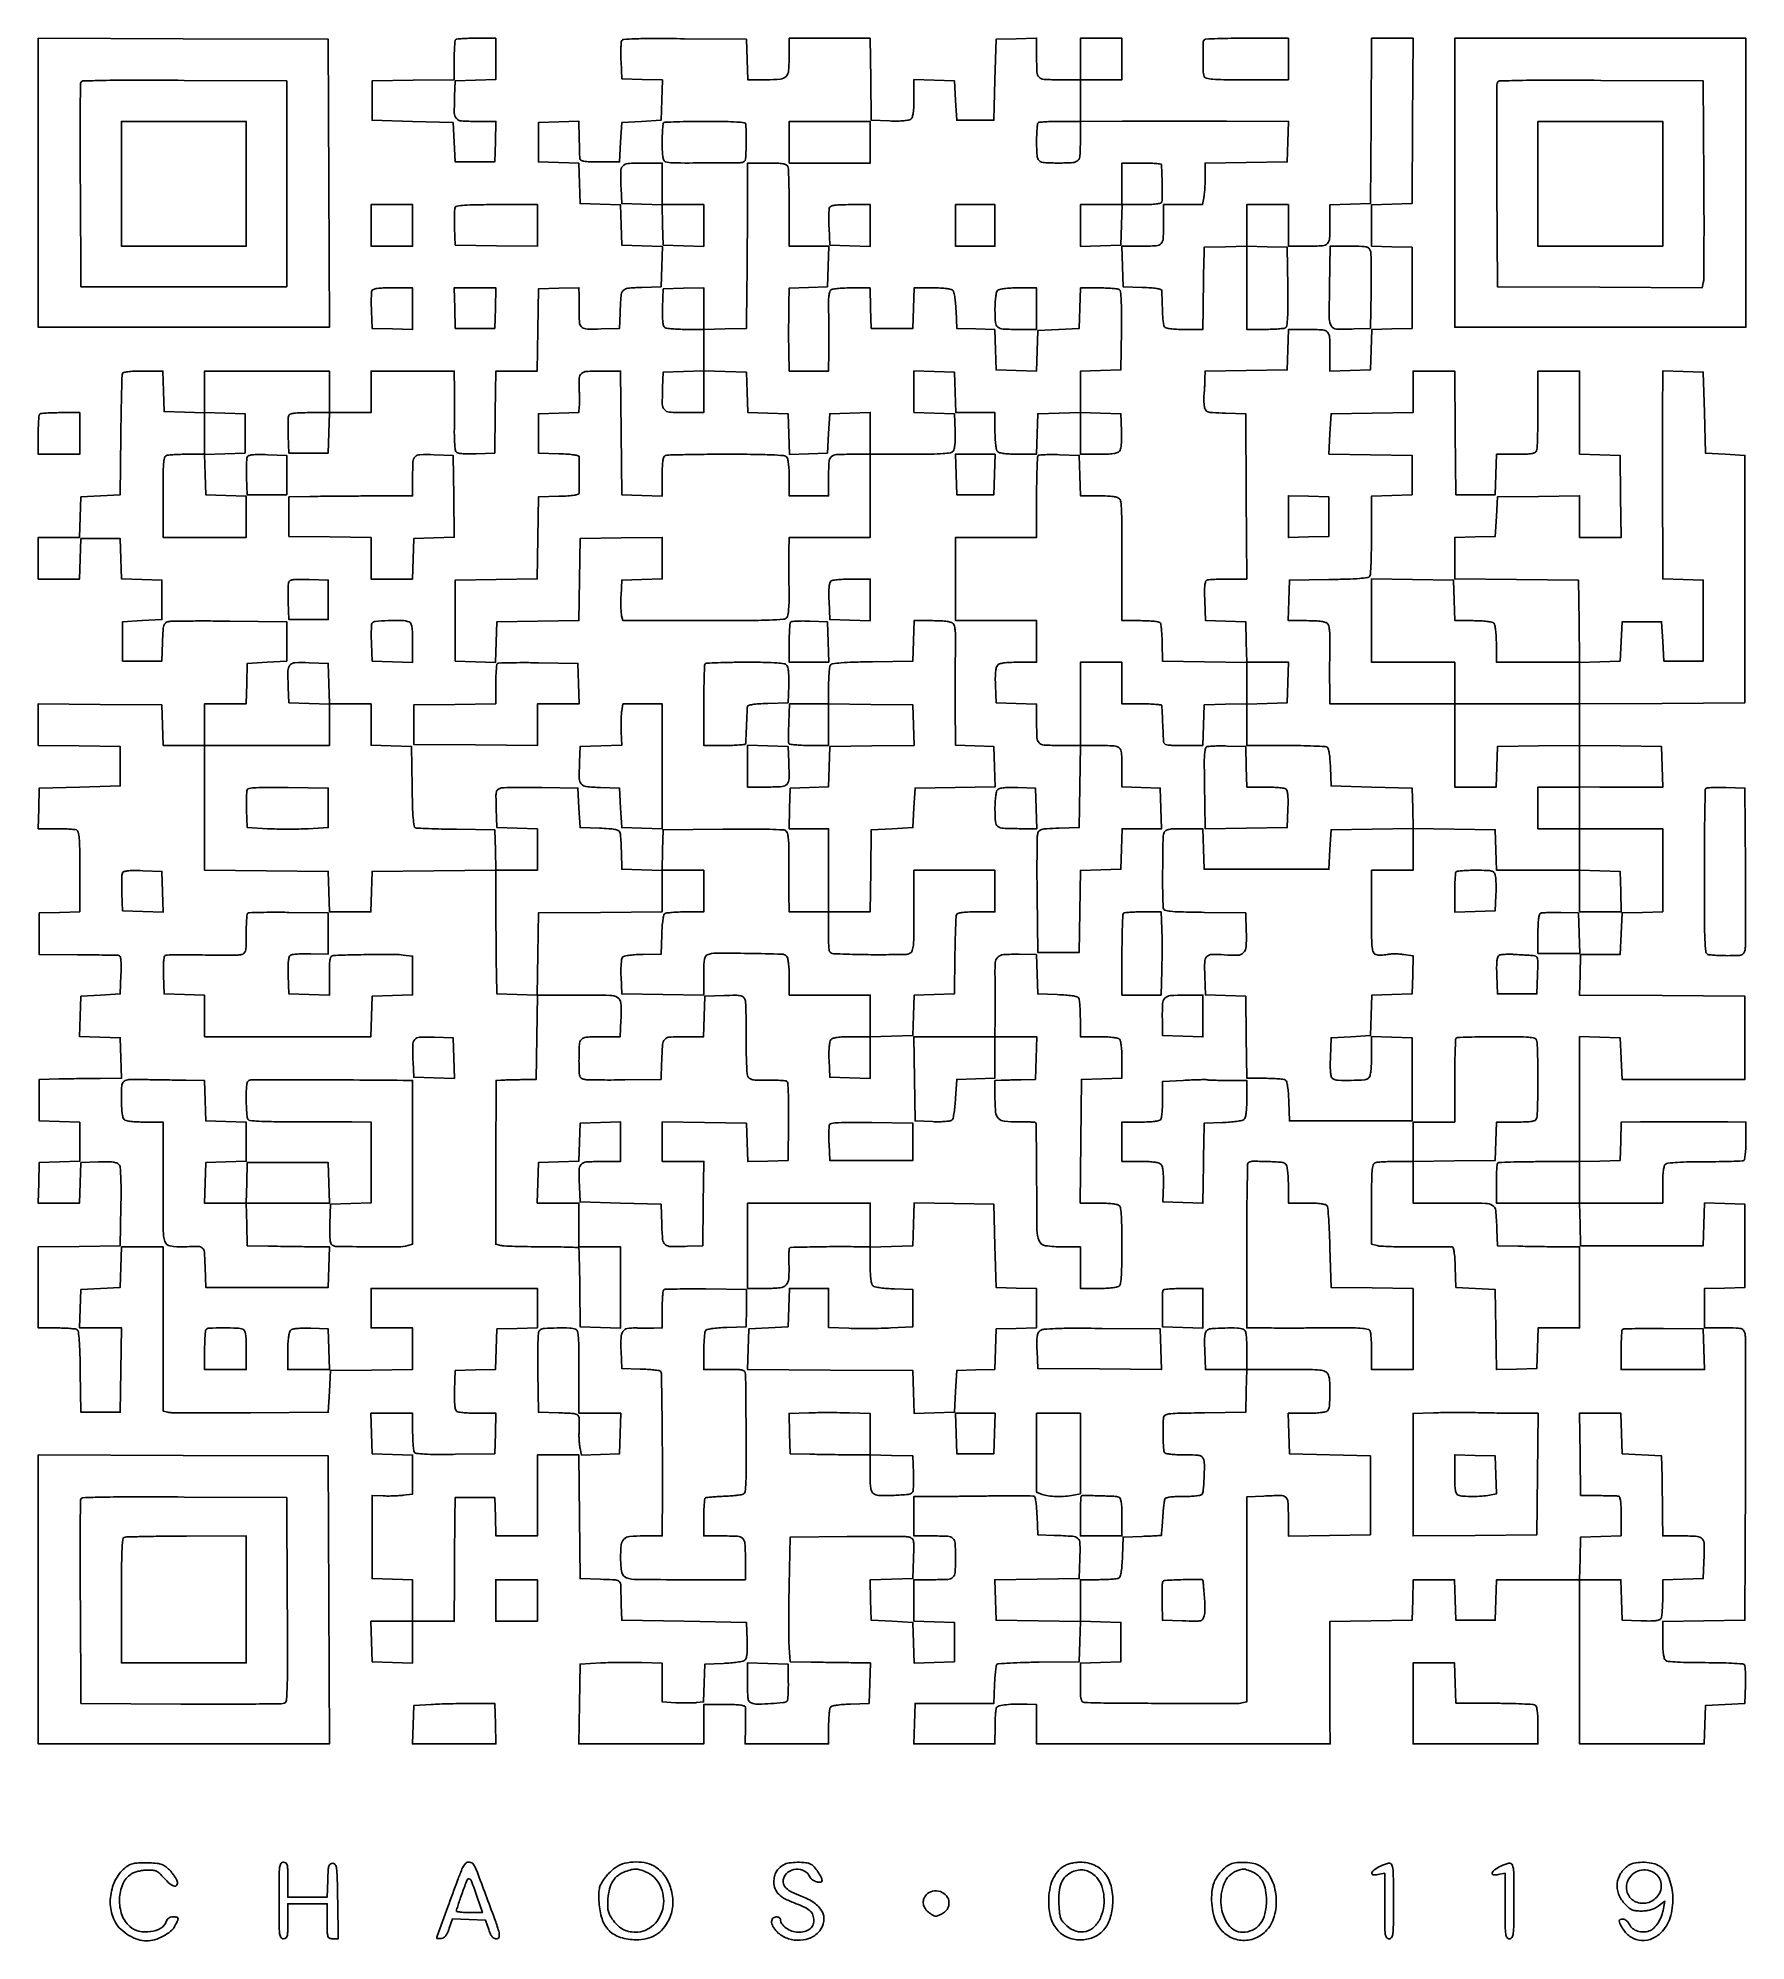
# Model space of a CAD drawing. Extents: x 156 to 936, y 100 to 969.
import ezdxf

# ---------------------------------------------------------------- set-up
doc = ezdxf.new("R2010")
doc.units = 0

msp = doc.modelspace()

# ---------------------------------------------------------------- linework, layer by layer
for points in [[(422.429634, 967.677226, 0.07903), (422.238804, 966.776059, 0.006677), (422.149329, 964.396923, 0.008732), (422.129984, 961.540515, 0.006644), (422.205027, 958.411609), (422.5, 950.5), (431.787023, 950.211984), (441.074046, 949.923969), (440.787023, 940.711984), (440.5, 931.5), (431.5, 931), (422.5, 930.5), (422, 921.5), (421.5, 912.5), (412.5, 912.5, -0.006169), (407.767578, 912.558392, -0.034534), (405.245924, 912.795407, -0.077169), (403.876523, 913.244338, -0.258126), (403.36535, 914, -0.014342), (403.306919, 914.959136, -0.001313), (403.236369, 917.346961, -0.001697), (403.169363, 920.195605, -0.001328), (403.11535, 923.287526), (403, 931.075052), (393.75, 930.787526), (384.5, 930.5), (384.5, 921.5), (384.5, 912.5), (393.712964, 912.212964), (402.925929, 911.925929), (403.212964, 902.712964), (403.5, 893.5), (412.712964, 893.212964), (421.925929, 892.925929), (422.212964, 883.712964), (422.5, 874.5), (431.787023, 874.211984), (441.074046, 873.923969), (440.787023, 864.711984), (440.5, 855.5), (431.759315, 855.211203, 0.014923), (425.253839, 854.801646, 0.195196), (423.149036, 853.710509, 0.159803), (422.18527, 851.366323, 0.009206), (421.754332, 843.5), (421.5, 836.5), (413.085653, 836.206902, -0.014037), (406.832223, 836.164708, -0.144647), (404.399287, 836.94036, -0.216518), (403.275426, 838.779962, -0.03655), (403.068925, 843, 0.003268), (403.104181, 844.998824, 0.002174), (403.119659, 847.290711, 0.002188), (403.115275, 849.515099, 0.004277), (403.088861, 851.287526), (403, 855.075052), (393.75, 854.787526), (384.5, 854.5), (384.227935, 835.75), (383.955869, 817), (374.5, 817), (365.044131, 817), (364.772065, 798.25), (364.5, 779.5), (356.085653, 779.206902, -0.008596), (352.092591, 779.136507, -0.026958), (349.413938, 779.279866, -0.038734), (347.637588, 779.611928, -0.181947), (346.80803, 780.206902, -0.120467), (346.473386, 781.126887, -0.009289), (346.234044, 783.763903, -0.012296), (346.082679, 786.958477, -0.009065), (346.066295, 790.5, 0.001867), (346.106151, 794.579819, 0.001119), (346.124545, 799.426563, 0.001121), (346.12124, 804.249563, 0.001952), (346.093918, 808.25), (346, 817), (327, 817), (308, 817), (308, 807.5), (308, 798), (298.5, 798), (289, 798), (289, 807.5), (289, 817), (260.5, 817), (232, 817), (232, 807.462474), (232, 797.924948), (222.75, 798.212474), (213.5, 798.5), (213.212474, 807.75), (212.924948, 817), (203.931089, 817, 0.008095), (199.776423, 816.93273, 0.024753), (196.968202, 816.70229, 0.032403), (195.113655, 816.333776, 0.242798), (194.470855, 815.75, 0.082403), (194.27733, 814.758021, 0.000701), (194.067382, 806.935938, 0.002449), (193.882619, 797.939181, 0.001573), (193.75224, 787.5), (193.5, 760.5), (184.5, 760), (175.5, 759.5), (175.212474, 750.25), (174.924948, 741), (165.462474, 741), (156, 741), (156, 731.5), (156, 722), (165.462474, 722), (174.924948, 722), (175.212474, 731.25), (175.5, 740.5), (184.5, 740.5), (193.5, 740.5), (193.787036, 731.287036), (194.074071, 722.074071), (203.287036, 721.787036), (212.5, 721.5), (212.5, 712.5), (212.5, 703.5), (203.5, 703), (194.5, 702.5), (194.5, 693.5), (194.5, 684.5), (203.5, 684.5), (212.5, 684.5), (212.788797, 693.240685, -0.005366), (213.019823, 698.516762, -0.052205), (213.372931, 700.721572, -0.141523), (214.065118, 701.865137, -0.127083), (215.288797, 702.521779, -0.056304), (216.919881, 702.730392, -0.001382), (224.487959, 702.820871, -0.002979), (233.376925, 702.84961, -0.002021), (243.5, 702.781094), (269.5, 702.5), (269.5, 693.5), (269.5, 684.5), (260.5, 684), (251.5, 683.5), (251.212474, 674.25), (250.924948, 665), (241.462474, 665), (232, 665), (232, 655.5), (232, 646), (222.537526, 646), (213.075052, 646), (212.787526, 655.25), (212.5, 664.5), (184.25, 664.765573), (156, 665.031147), (156, 655.537639), (156, 646.044131), (174.75, 645.772065), (193.5, 645.5), (193.5, 636.5), (193.5, 627.5), (175, 627), (156.5, 626.5), (156.212474, 617.25), (155.924948, 608), (163.880687, 608, -0.007017), (167.042924, 607.955617, -0.008872), (169.964077, 607.821697, -0.007277), (172.399219, 607.631102, -0.068543), (173.418213, 607.393011, -0.248902), (174.288297, 606.393938, -0.036362), (174.720189, 603.646395, -0.01833), (174.948905, 598.738583, -0.002478), (175, 588.430537), (175, 570.075052), (165.75, 569.787526), (156.5, 569.5), (156.5, 560), (156.5, 550.5), (174, 550.398366, -0.000751), (180.799593, 550.34867, -0.001124), (186.737999, 550.283005, -0.000455), (191.830601, 550.210614, -0.024875), (192.788933, 550.148366, -0.293095), (193.401016, 549.648496, -0.051005), (193.73297, 548.119824, -0.029259), (193.870727, 545.542993, -0.006979), (193.788933, 541.25), (193.5, 532.5), (184.5, 532), (175.5, 531.5), (175.212977, 522.288016), (174.925954, 513.076031), (184.212977, 512.788016), (193.5, 512.5), (193.787526, 503.25), (194.075052, 494), (184.287526, 493.948134, 0.001232), (179.886559, 493.913966, 0.000769), (174.731336, 493.853302, 0.000772), (169.650879, 493.777852, 0.001404), (165.5, 493.698134), (156.5, 493.5), (156.5, 484), (156.5, 474.5), (165.75, 474.212474), (175, 473.924948), (175, 465), (175, 456.075052), (165.75, 455.787526), (156.5, 455.5), (156.212474, 446.25), (155.924948, 437), (165.424948, 437), (174.924948, 437), (175.212474, 446.25), (175.5, 455.5), (183.596055, 455.787955, -0.008942), (187.577326, 455.858305, -0.030291), (190.170365, 455.700505, -0.047636), (191.885185, 455.323256, -0.142536), (192.869615, 454.657104, -0.150949), (193.427957, 453.310631, -0.011656), (193.705298, 449.363156, -0.011716), (193.837549, 443.712463, -0.003819), (193.773559, 435.369149), (193.5, 417.5), (174.75, 417.227935), (156, 416.955869), (156, 398.477935), (156, 380), (164.25, 379.984687, -0.008719), (167.499351, 379.921988, -0.011731), (170.43689, 379.744962, -0.008919), (172.86414, 379.497773, -0.112125), (173.726647, 379.190103, -0.224357), (174.342971, 378.214502, -0.01105), (174.732937, 374.324934, -0.012194), (175.035521, 368.668275, -0.003561), (175.226647, 359.955416), (175.5, 341.5), (184.5, 341.5), (193.5, 341.5), (193.771593, 360.75), (194.043186, 380), (184.48266, 380), (174.922134, 380), (175.211067, 388.75), (175.5, 397.5), (184.5, 398), (193.5, 398.5), (193.787526, 407.75), (194.075052, 417), (203.537526, 417), (213, 417), (213, 379.519052), (213, 342.038104), (215.25, 341.490183, 0.057176), (216.963254, 341.275523, 0.000823), (227.267188, 341.185132, 0.002259), (239.232093, 341.153914, 0.001487), (253, 341.221131), (288.5, 341.5), (289, 351), (289.5, 360.5), (308.25, 360.772065), (327, 361.044131), (327, 370.522065), (327, 380), (317.5, 380), (308, 380), (308, 389), (308, 398), (346, 398), (384, 398), (384, 389.037526), (384, 380.075052), (374.75, 379.787526), (365.5, 379.5), (365.212964, 370.287036), (364.925929, 361.074071), (355.712964, 360.787036), (346.5, 360.5), (346.208654, 351.58457, 0.007874), (346.136581, 347.325344, 0.025891), (346.278743, 344.518036, 0.03736), (346.608404, 342.675579, 0.190691), (347.208654, 341.849883, 0.110589), (348.107413, 341.52683, 0.009469), (350.555128, 341.266784, 0.012148), (353.519159, 341.080958, 0.009118), (356.787526, 341.015313), (365.075052, 341), (364.787526, 331.75), (364.5, 322.5), (346.546696, 322.269936, -0.003387), (337.80929, 322.21716, -0.013149), (332.398754, 322.363442, -0.01367), (328.801929, 322.65421, -0.228051), (327.812009, 323.269936, -0.112035), (327.503528, 324.134327, -0.008952), (327.255659, 326.562106, -0.011755), (327.078167, 329.500405, -0.008742), (327.015313, 332.75), (327, 341), (317.462474, 341), (307.924948, 341), (308.212474, 331.75), (308.5, 322.5), (317.75, 322.212474), (327, 321.924948), (327, 313.023747), (327, 304.122546), (322.75, 303.580389, -0.015323), (320.764054, 303.388676, -0.007989), (318.279688, 303.265313, -0.007936), (315.723918, 303.219903, -0.01201), (313.5, 303.269116), (308.5, 303.5), (308.5, 284.5), (308.5, 265.5), (317.75, 265.212474), (327, 264.924948), (327, 255.462474), (327, 246), (317.462474, 246), (307.924948, 246), (308.212474, 236.75), (308.5, 227.5), (317.75, 227.212474), (327, 226.924948), (327, 236.462474), (327, 246), (336.5, 246), (346, 246), (346.079024, 264.75, -0.00061), (346.121822, 272.62526, -0.000549), (346.185059, 280.782812, -0.00055), (346.257844, 288.098672, -0.001737), (346.329024, 293), (346.5, 302.5), (355.5, 302.5), (364.5, 302.5), (364.788933, 293.75), (365.077866, 285), (374.538933, 285), (384, 285), (384, 303.5), (384, 322), (393.484427, 322), (402.968853, 322), (403.234427, 293.75), (403.5, 265.5), (412.75, 265.212474, -0.004264), (418.52062, 264.983824, -0.0536), (420.673065, 264.646992, -0.178504), (421.657551, 263.950658, -0.144638), (422.060483, 262.712474, -0.000042), (422.095045, 261.444269, -0.000008), (422.15887, 259.093664, -0.000008), (422.233491, 256.342202, -0.000008), (422.310483, 253.5), (422.5, 246.5), (450.980363, 246), (479.460726, 245.5), (479.763788, 237.400185, -0.009251), (479.836821, 233.535666, -0.027965), (479.690761, 230.907696, -0.040678), (479.344723, 229.134704, -0.152161), (478.733589, 228.193861, -0.125608), (477.787332, 227.745122, -0.01269), (475.309737, 227.326122, -0.015268), (472.283759, 226.986953, -0.011587), (468.950164, 226.793676), (460.5, 226.5), (460.212599, 217.85504), (459.925198, 209.210079), (456.712599, 208.85504, -0.020461), (455.059423, 208.740537, -0.00663), (452.607763, 208.703822, -0.006598), (449.878462, 208.735159, -0.00737), (447.25, 208.838821), (441, 209.177642), (441, 217.992291), (441, 226.806941), (431.75, 227.15347, 0.007241), (427.521863, 227.250578, 0.004166), (422.426563, 227.251332, 0.004162), (417.307542, 227.166817, 0.006938), (413, 227), (403.5, 226.5), (403.21175, 208.25), (402.923499, 190), (431.46175, 190), (460, 190), (460, 199), (460, 208), (469.5, 208, -0.006837), (474.022096, 207.938162, -0.025637), (476.851964, 207.715246, -0.038543), (478.59405, 207.349538, -0.317677), (479.070637, 206.75, -0.014849), (479.092775, 205.922726, -0.001029), (479.081111, 203.590625, -0.001463), (479.053338, 200.809528, -0.0011), (479.007099, 197.75), (478.872924, 190), (497.936462, 190), (517, 190), (517.015313, 197.75, -0.009121), (517.07711, 200.806269, -0.012155), (517.251296, 203.57771, -0.009471), (517.494844, 205.866303, -0.110752), (517.797157, 206.706033, -0.192561), (518.533237, 207.236162, -0.02067), (520.63313, 207.666992, -0.020911), (523.460658, 208.005667, -0.010674), (527.031844, 208.206033), (535.5, 208.5), (535.787526, 217.75), (536.075052, 227), (527.287526, 227.106392, -0.000252), (523.238483, 227.157453, -0.000139), (518.290711, 227.223716, -0.000139), (513.275305, 227.29367, -0.000223), (509, 227.356392), (499.5, 227.5), (499, 234, -0.016442), (498.83376, 237.785154, -0.002752), (498.79375, 245.053125, -0.003013), (498.845251, 253.600571, -0.002668), (499, 262.5), (499.5, 284.5), (525.5, 284.746829, -0.001959), (535.628428, 284.803306, -0.002875), (544.53435, 284.766872, -0.001365), (552.109172, 284.67165, -0.052654), (553.78715, 284.468452, -0.118958), (555.071196, 283.828235, -0.168849), (555.718404, 282.74097, -0.054312), (555.921376, 280.58504, -0.00412), (555.78715, 274.721624), (555.5, 265.5), (545.712959, 265.213341), (535.925919, 264.926682), (536.212959, 255.713341), (536.5, 246.5), (546, 246), (555.5, 245.5), (555.788016, 236.212977), (556.076031, 226.925954), (565.288016, 227.212977), (574.5, 227.5), (574.5, 236.5), (574.5, 245.5), (565.25, 245.787526), (556, 246.075052), (556, 255.537526), (556, 265), (563.918213, 265, 0.011337), (571.393226, 265.169516, 0.173918), (573.742703, 266.134562, 0.196524), (574.798229, 268.3277, 0.015117), (575, 275, 0.015117), (574.798229, 281.6723, 0.196524), (573.742703, 283.865438, 0.173918), (571.393226, 284.830484, 0.011337), (563.918213, 285), (556, 285), (556, 294), (556, 303), (565.75, 303.006653, 0.001699), (570.670513, 303.026727, 0.000599), (577.72296, 303.087913, 0.000595), (585.472576, 303.173662, 0.000699), (592.817523, 303.273939, -0.003033), (599.519138, 303.334135, -0.00469), (605.309023, 303.296704, -0.001614), (610.293655, 303.201616, -0.133604), (611.023556, 302.985442, -0.215778), (611.387578, 302.444323, -0.009189), (611.737419, 300.110098, -0.014349), (612.02898, 297.252932, -0.009574), (612.206033, 293.968156), (612.5, 285.5), (620, 285.24697, -0.008301), (628.471274, 284.820274, -0.167022), (630.817375, 283.834111, -0.207361), (631.811841, 281.682571, -0.013792), (631.78715, 274.721624), (631.5, 265.5), (612.212762, 265.228277), (592.925523, 264.956554), (593.212762, 255.728277), (593.5, 246.5), (612.787238, 246.228277), (632.074477, 245.956554), (631.787238, 236.728277), (631.5, 227.5), (613.114771, 227.314771, 0.004128), (606.008612, 227.184498, 0.006432), (599.889216, 226.942966, 0.002331), (594.652559, 226.644284, 0.182941), (593.909162, 226.309162, 0.159618), (593.572247, 225.643976, 0.008289), (593.243291, 223.234541, 0.012451), (592.966798, 220.308395, 0.008667), (592.794391, 216.994391), (592.5, 208.5), (574.5, 208.5), (556.5, 208.5), (556.212474, 199.25), (555.924948, 190), (574.462474, 190), (593, 190), (593.015313, 197.75, -0.00875), (593.074756, 200.801695, -0.011792), (593.241942, 203.55896, -0.008946), (593.475173, 205.836781, -0.113399), (593.765313, 206.642203, -0.203383), (594.91366, 207.42431, -0.022585), (598.119236, 207.913556, -0.02259), (602.408779, 208.176064, -0.011885), (607.75, 208.134296), (612, 208), (612, 199), (612, 190), (679.054226, 190), (746.108452, 190), (745.995795, 200.75, -0.001535), (745.956424, 206.0641, -0.0006), (745.933395, 213.402893, -0.000594), (745.927434, 221.344513, -0.000739), (745.941569, 228.727935), (746, 245.955869), (764.75, 246.227935), (783.5, 246.5), (783.787526, 255.75), (784.075052, 265), (793.5, 265), (802.924948, 265), (803.212474, 255.75), (803.5, 246.5), (812.5, 246.5), (821.5, 246.5), (821.787526, 255.75), (822.075052, 265), (841.037526, 265), (860, 265), (860, 227.5), (860, 190), (888.461067, 190), (916.922134, 190), (917.211067, 198.75), (917.5, 207.5), (926.5, 208), (935.5, 208.5), (935.792979, 216.907021, 0.010281), (935.839885, 220.193128, 0.014674), (935.735951, 223.108424, 0.010537), (935.52991, 225.49676, 0.171211), (935.187424, 226.212576, 0.182454), (934.388173, 226.573784, 0.003241), (929.600525, 226.847166, 0.007661), (923.956347, 227.046125, 0.004979), (917.429967, 227.111111, -0.004777), (910.294868, 227.179281, -0.009906), (904.729499, 227.395995, -0.006875), (900.430242, 227.708157, -0.152796), (899.285523, 228.178, -0.157712), (898.707951, 229.088633, -0.029204), (898.320385, 231.061396, -0.023875), (898.075369, 233.843104, -0.010029), (898, 237.600379), (898, 245.955869), (916.75, 246.227935), (935.5, 246.5), (935.775965, 311, 0.000804), (935.842421, 335.887072, 0.001273), (935.810766, 357.214063, 0.000271), (935.725021, 375.961991, 0.0582), (935.506913, 377.75, 0.122617), (934.85145, 379.003915, 0.154504), (933.732859, 379.672196, 0.053326), (931.548599, 379.947537, 0.004711), (925.980948, 380), (917, 380), (917, 388.962474), (917, 397.924948), (926.25, 398.212474), (935.5, 398.5), (935.5, 417.5), (935.5, 436.5), (926.286659, 436.787041), (917.073318, 437.074081), (916.786659, 427.287041), (916.5, 417.5), (888.5, 417.5), (860.5, 417.5), (860.213788, 427.25), (859.927576, 437), (878.963788, 437), (898, 437), (898, 445.377555, -0.009989), (898.0753, 449.146261, -0.023836), (898.3202, 451.93416, -0.029167), (898.707663, 453.910448, -0.15783), (899.285523, 454.822, -0.152615), (900.427684, 455.291266, -0.006939), (904.696615, 455.603715, -0.009969), (910.220215, 455.820614, -0.004828), (917.291124, 455.888889, 0.003431), (923.771027, 455.933358, 0.005239), (929.391783, 456.06942, 0.002047), (934.200439, 456.255964, 0.128375), (935.005601, 456.503461, 0.218923), (935.399149, 457.096126, 0.01144), (935.707895, 459.417042, 0.016347), (935.927867, 462.280057, 0.010998), (936, 465.559017), (936, 474), (927.75, 474.065134, 0.000915), (916.80417, 474.13153, 0.000876), (905.700205, 474.159117, 0.000915), (895.577626, 474.148001, 0.001977), (887.788933, 474.094396), (879.077866, 474), (878.788933, 465.25), (878.5, 456.5), (869.25, 456.212474), (860, 455.924948), (860, 484.5), (860, 513.075052), (869.25, 512.787526), (878.5, 512.5), (879, 503), (879.5, 493.5), (907.5, 493.5), (935.5, 493.5), (935.5, 512.5), (935.5, 531.5), (897.712634, 531.762062), (859.925268, 532.024123), (860.212634, 541.262062), (860.5, 550.5), (869.5, 550.5), (878.5, 550.5), (879, 560), (879.5, 569.5), (888.75, 569.787526), (898, 570.075052), (898, 589.037526), (898, 608), (879, 608), (860, 608), (860, 617.58132), (860, 627.16264), (869.25, 626.987402, 0.002348), (873.49771, 626.926887, 0.001319), (878.657898, 626.891229, 0.001316), (883.869137, 626.882688, 0.00215), (888.287526, 626.906082), (898.075052, 627), (897.787526, 636.25), (897.5, 645.5), (878.75, 645.772065), (860, 646.044131), (860, 655.51004), (860, 664.97595), (897.75, 665.237975), (935.5, 665.5), (935.5, 722), (935.5, 778.5), (926.5, 779), (917.5, 779.5), (917, 798), (916.5, 816.5), (907.25, 816.787526), (898, 817.075052), (897.934673, 798.287526, 0.000334), (897.912306, 790.324769, 0.000286), (897.899137, 781.934461, 0.000288), (897.89591, 774.307057, 0.000821), (897.905435, 769, -0.000213), (897.921309, 763.726609, -0.000077), (897.939511, 756.234461, -0.000076), (897.956923, 748.030004, -0.000091), (897.970762, 740.287526), (898, 722.075052), (907.25, 721.787526), (916.5, 721.5), (916.5, 703), (916.5, 684.5), (907.5, 684.5), (898.5, 684.5), (898, 693.5), (897.5, 702.5), (888.5, 702.5), (879.5, 702.5), (879, 693.5), (878.5, 684.5), (869.272202, 684.212768), (860.044404, 683.925536), (859.772202, 702.712768), (859.5, 721.5), (831.25, 721.765573), (803, 722.031147), (803, 731.478047), (803, 740.924948), (812.25, 741.212474), (821.5, 741.5), (822, 750.5), (822.5, 759.5), (841.25, 759.772065), (860, 760.044131), (860, 750.522065), (860, 741), (869.522065, 741), (879.044131, 741), (878.772065, 759.75), (878.5, 778.5), (869.25, 778.787526), (860, 779.075052), (860, 798.037526), (860, 817), (850.5, 817), (841, 817), (841, 799.581787, -0.003244), (840.955951, 792.792976, -0.00474), (840.821697, 786.815525, -0.002396), (840.635772, 781.755458, -0.081401), (840.393011, 780.581787, -0.192061), (839.655249, 779.783328, -0.070053), (838.160133, 779.311792, -0.03465), (835.587052, 779.063076, -0.006773), (830.930537, 779), (822.075052, 779), (821.787526, 769.75), (821.5, 760.5), (812.5, 760.5), (803.5, 760.5), (803.234427, 788.75), (802.968853, 817), (793.484427, 817), (784, 817), (784, 807.522065), (784, 798.044131), (765.25, 797.772065), (746.5, 797.5), (746, 788.26847), (745.5, 779.036941), (764.5, 778.76847), (783.5, 778.5), (783.5, 769.5), (783.5, 760.5), (774.25, 760.212474), (765, 759.924948), (764.984687, 742.212474, -0.004097), (764.9224, 735.335908, -0.006166), (764.745063, 729.342876, -0.002754), (764.503518, 724.253111, -0.128967), (764.190449, 723.273912, -0.223435), (763.222567, 722.660091, -0.01141), (759.426015, 722.268756, -0.01247), (753.909881, 721.965306, -0.003691), (745.455762, 721.773912), (727.5, 721.5), (727.212474, 712.25), (726.924948, 703), (735.340029, 703, -0.009055), (739.428651, 702.925953, -0.028905), (742.14495, 702.669835, -0.043816), (743.958657, 702.22718, -0.138657), (744.978903, 701.52542, -0.125079), (745.508902, 700.410811, -0.024523), (745.834299, 698.197251, -0.020936), (746.000288, 695.185347, -0.00977), (745.975462, 691.27542, 0.003165), (745.89735, 687.282314, 0.001862), (745.851957, 682.507467, 0.001862), (745.842131, 677.735023, 0.00318), (745.874114, 673.75), (746, 665), (774.5, 665), (803, 665), (803, 646), (803, 627), (812.462474, 627), (821.924948, 627), (822.212474, 636.25), (822.5, 645.5), (841.25, 645.772065), (860, 646.044131), (860, 636.522065), (860, 627), (850.5, 627), (841, 627), (841, 617.5), (841, 608), (850.5, 608), (860, 608), (860, 598.5), (860, 589), (841.037526, 589), (822.075052, 589), (821.787526, 598.25), (821.5, 607.5), (802.787236, 607.771928), (784.074471, 608.043857), (783.787236, 617.271928), (783.5, 626.5), (765, 627), (746.5, 627.5), (746.206033, 635.968156, 0.010674), (746.005667, 639.539342, 0.020911), (745.666992, 642.36687, 0.02067), (745.236162, 644.466763, 0.192561), (744.706033, 645.202843, 0.129281), (743.740656, 645.511054, 0.002669), (738.64021, 645.748704, 0.006067), (732.63955, 645.923305, 0.004023), (725.75, 645.984687), (708, 646), (708, 655.462474), (708, 664.924948), (717.25, 665.212474), (726.5, 665.5), (726.787526, 674.75), (727.075052, 684), (717.575052, 684), (708.075052, 684), (707.787526, 693.25), (707.5, 702.5), (698.320027, 702.786599), (689.140054, 703.073198), (688.820027, 712.028187, -0.00705), (688.724258, 716.45684, -0.028515), (688.85783, 719.153405, -0.047484), (689.196284, 720.811077, -0.231459), (689.831787, 721.491587, -0.07286), (690.732086, 721.692168, -0.005429), (693.248745, 721.850654, -0.007434), (696.267788, 721.962914, -0.005575), (699.593813, 722), (708.02405, 722), (707.762025, 759.75), (707.5, 797.5), (698.321421, 797.786581, -0.004095), (692.291203, 798.024309, -0.063491), (690.254335, 798.383191, -0.188598), (689.246774, 799.188068, -0.08761), (688.66477, 800.786581, -0.023756), (688.504624, 802.041838, -0.01317), (688.422721, 803.584183, -0.013111), (688.421945, 805.154019, -0.020583), (688.512108, 806.5, 0.007971), (688.642792, 807.914843, 0.003949), (688.765793, 809.713831, 0.003918), (688.864015, 811.581819, 0.005727), (688.918758, 813.227935), (689, 816.955869), (707.75, 817.227935), (726.5, 817.5), (726.787526, 826.75), (727.075052, 836), (735.930537, 836, -0.014926), (742.659578, 835.79908, -0.196265), (744.861468, 834.742763, -0.174406), (745.830207, 832.389753, -0.011304), (746, 824.880687), (746, 816.924948), (755.25, 817.212474), (764.5, 817.5), (764.787036, 826.712964), (765.074071, 835.925929), (774.287036, 836.212964), (783.5, 836.5), (783.5, 855), (783.5, 873.5), (774.25, 873.787526), (765, 874.075052), (765, 883.5), (765, 892.924948), (774.25, 893.212474), (783.5, 893.5), (783.762025, 931.25), (784.02405, 969), (774.52405, 969), (765.02405, 969), (764.762025, 931.25), (764.5, 893.5), (755.25, 893.212474), (746, 892.924948), (746, 885.044262, -0.011491), (745.828717, 877.592092, -0.175559), (744.856224, 875.249844, -0.19511), (742.649006, 874.199102, -0.014732), (735.893011, 874), (727, 874), (727, 883.5), (727, 893), (717.5, 893), (708, 893), (708, 883.536212), (708, 874.072424), (698.25, 873.786212), (688.5, 873.5), (688.329024, 864, 0.000729), (688.257785, 859.692568, 0.000437), (688.185059, 854.573437, 0.000437), (688.121575, 849.478045, 0.00076), (688.079024, 845.25), (688, 836), (679.559017, 836, -0.009872), (675.876652, 836.07271, -0.02242), (673.103183, 836.307119, -0.024539), (671.115824, 836.665099, -0.200092), (670.381384, 837.191925, -0.101142), (670.082874, 838.004704, -0.00969), (669.805884, 840.107032, -0.012032), (669.582503, 842.651808, -0.009214), (669.456682, 845.441925, 0.001333), (669.374856, 848.233519, 0.001749), (669.284416, 850.782442, 0.001276), (669.195692, 852.91826, 0.016598), (669.134315, 853.711067, 0.300653), (668.660918, 854.279342, 0.031225), (666.881518, 854.695394, 0.024981), (664.181238, 855.01362, 0.008587), (660.25, 855.211067), (651.5, 855.5), (651.212474, 864.75), (650.924948, 874), (659.855485, 874, 0.014649), (666.642834, 874.198903, 0.195156), (668.85465, 875.251172, 0.175657), (669.828811, 877.597657, 0.011435), (670, 885.081787), (670, 893), (678.875, 893), (687.75, 893), (688.375, 896.125, 0.025018), (688.616159, 897.749542, 0.007875), (688.816406, 900.198206, 0.007844), (688.954123, 902.941479, 0.008618), (689, 905.602935), (689, 911.955869), (707.75, 912.227935), (726.5, 912.5), (726.787526, 921.75), (727.075052, 931), (698.787526, 931.069348, 0.000378), (686.548501, 931.090098, 0.000289), (673.154773, 931.094943, 0.000292), (660.607853, 931.084915, 0.000688), (651.25, 931.059098), (632, 930.979499), (632, 940.48975), (632, 950), (641.5, 950), (651, 950), (651, 959.5), (651, 969), (641.5, 969), (632, 969), (632, 959.5), (632, 950), (622.606989, 950, -0.01333), (615.449516, 950.190859, -0.191194), (613.178583, 951.23551, -0.180709), (612.176112, 953.578687, -0.011676), (612, 961.119313), (612, 969.075052), (602.75, 968.787526), (593.5, 968.5), (593, 950), (592.5, 931.5), (584, 931.5), (575.5, 931.5), (575, 940.5), (574.5, 949.5), (565.25, 949.787526), (556, 950.075052), (556, 941.659971, -0.009351), (555.925518, 937.677666, -0.027014), (555.673722, 934.930979, -0.038246), (555.252328, 933.063112, -0.145956), (554.59692, 932.080436, -0.128993), (553.549085, 931.592049, -0.022589), (551.373366, 931.297825, -0.020484), (548.47591, 931.15782, -0.010573), (544.84692, 931.207992), (536.5, 931.5), (536.227935, 950.25), (535.955869, 969), (517.477935, 969), (499, 969), (499, 961.434259, -0.017837), (498.746246, 954.323459, -0.169439), (497.55902, 951.569544, -0.186655), (494.972441, 950.291199, -0.022492), (488.502342, 950), (480.075052, 950), (479.787526, 959.25), (479.5, 968.5), (451.224608, 968.765616, 0.001715), (436.220103, 968.8551, 0.010079), (428.345951, 968.716319, 0.010682), (423.429093, 968.425177, 0.288605)], [(346.666667, 968.333333, 0.174642), (346.400825, 967.768066, 0.005895), (346.195833, 965.27419, 0.0105), (346.048335, 962.28013, 0.007056), (346, 958.855399), (346, 950.044131), (327.25, 949.772065), (308.5, 949.5), (308.5, 940.5), (308.5, 931.5), (327, 931), (345.5, 930.5), (346, 921.5), (346.5, 912.5), (355.5, 912.5), (364.5, 912.5), (364.787526, 921.75), (365.075052, 931), (356.056578, 931, -0.016678), (349.275018, 931.226268, -0.201759), (346.993289, 932.370644, -0.177188), (346.058373, 934.877164, -0.012342), (346.199088, 942.520917), (346.5, 949.5), (355.75, 949.787526), (365, 950.075052), (365, 959.537526), (365, 969), (356.166667, 969, 0.007039), (352.733476, 968.951666, 0.010477), (349.732292, 968.804167, 0.005871), (347.23216, 968.599192, 0.174709)], [(688.666667, 968.333333, 0.192867), (688.103892, 967.018197, 0.004931), (688.015701, 960.449139, 0.008182), (688.096621, 954.128446, 0.084511), (688.606989, 951.581787, 0.25083), (689.61679, 950.708785, 0.035117), (692.438886, 950.278963, 0.017848), (697.478191, 950.050787, 0.002389), (708.106989, 950), (727, 950), (727, 959.5), (727, 969), (708.166667, 969, 0.00331), (700.899296, 968.951884, 0.005233), (694.669792, 968.804167, 0.001542), (689.283135, 968.603376, 0.188448)], [(269.5, 902.5), (269.5, 855.5), (222.5, 855.5), (175.5, 855.5), (175.239372, 901.5, -0.000997), (175.174287, 919.225103, -0.001596), (175.197198, 934.357597, -0.000282), (175.267665, 947.72814, -0.090314), (175.461789, 948.759906, -0.301449), (176.45055, 949.464468, -0.003096), (185.402033, 949.70934, -0.005599), (198.68089, 949.841585, -0.001079), (222.722417, 949.759906), (269.5, 949.5)], [(916.777529, 904.5, -0.001169), (916.844214, 887.089041, -0.00181), (916.812248, 872.054912, -0.000538), (916.723164, 858.995066, -0.057675), (916.505999, 857.240125), (915.956939, 854.980251), (869.22847, 855.240125), (822.5, 855.5), (822.239372, 901.5, -0.000997), (822.174287, 919.225103, -0.001596), (822.197198, 934.357597, -0.000282), (822.267665, 947.72814, -0.090314), (822.461789, 948.759906, -0.301449), (823.45055, 949.464468, -0.003096), (832.402033, 949.70934, -0.005599), (845.68089, 949.841585, -0.001079), (869.722417, 949.759906), (916.5, 949.5)], [(479.131922, 929.75, -0.023036), (479.406053, 925.115784, -0.012544), (479.337265, 919.414747, -0.005444), (479.067704, 913.80781, -0.223236), (478.500625, 912.765313, -0.157209), (476.62365, 912.14025, -0.001298), (460.937738, 912.030391, -0.002036), (445.689083, 912.025261, -0.090917), (442.581787, 912.606989, -0.186076), (441.790736, 913.321139, -0.072956), (441.316517, 914.738618, -0.036743), (441.064895, 917.155418, -0.007572), (441, 921.440322, -0.007555), (441.048362, 924.640807, -0.011152), (441.195833, 927.446011, -0.006592), (441.401283, 929.774411, -0.17274), (441.666667, 930.333333, -0.188134), (442.281849, 930.603258, -0.001621), (447.522917, 930.804167, -0.005368), (453.591013, 930.951878, -0.0034), (460.666667, 931, -0.003082), (469.763345, 930.943932, -0.013817), (475.085322, 930.731156, -0.014785), (478.497151, 930.398619, -0.347819)], [(632, 922.106989, -0.013765), (631.815311, 915.399733, -0.183266), (630.831122, 913.181384, -0.185588), (628.628755, 912.18803, -0.01418), (622, 912, -0.013616), (615.411882, 912.179437, -0.177365), (613.197262, 913.130254, -0.189798), (612.197599, 915.258941, -0.015979), (612, 921.440322, -0.007555), (612.048362, 924.640807, -0.011152), (612.195833, 927.446011, -0.006592), (612.401283, 929.774411, -0.17274), (612.666667, 930.333333, -0.176136), (613.23702, 930.599551, -0.00536), (615.879167, 930.804167, -0.009979), (619.041783, 930.951687, -0.006664), (622.666667, 931), (632, 931)], [(498.393011, 910.418213, -0.081401), (498.635772, 909.244542, -0.002396), (498.821697, 904.184475, -0.00474), (498.955951, 898.207024, -0.003244), (499, 891.418213), (499, 874), (508.037526, 874), (517.075052, 874), (516.787526, 864.75), (516.5, 855.5), (507.75, 855.211067), (499, 854.922134), (498.900637, 847.711067, -0.000312), (498.857705, 844.730268, -0.000308), (498.81088, 841.737001, -0.000302), (498.766679, 839.115888, -0.001188), (498.734613, 837.5, 0.006381), (498.718651, 835.811892, 0.001287), (498.736302, 832.810938, 0.001359), (498.775311, 829.319936, 0.00127), (498.833975, 825.75), (499, 817), (508, 817), (517, 817), (517.122144, 825.75, 0.003161), (517.152891, 829.776166, 0.001758), (517.142088, 834.684163, 0.001753), (517.096273, 839.651677, 0.002836), (517.018516, 843.876937, -0.007207), (516.974178, 848.467306, -0.026256), (517.140898, 851.375954, -0.040433), (517.500978, 853.242428, -0.18574), (518.146372, 854.111625, -0.108718), (519.076736, 854.449362, -0.010157), (521.514786, 854.721909, -0.012665), (524.468397, 854.916195, -0.009623), (527.712474, 854.984687), (535.924948, 855), (536.212474, 845.75), (536.5, 836.5), (546, 836.5), (555.5, 836.5), (555.787526, 845.75), (556.075052, 855), (564.415081, 855, -0.009993), (568.184939, 854.924648, -0.02424), (570.957088, 854.678834, -0.030143), (572.914313, 854.287828, -0.156413), (573.831844, 853.702616, -0.123819), (574.268892, 852.789339, -0.013166), (574.679152, 850.450258, -0.0156), (575.012379, 847.592986, -0.011934), (575.204288, 844.452616), (575.5, 836.5), (584.212982, 836.211607), (592.925964, 835.923214), (593.212982, 826.711607), (593.5, 817.5), (602.711984, 817.212977), (611.923969, 816.925954), (612.211984, 826.212977), (612.5, 835.5), (622, 836), (631.5, 836.5), (631.787526, 845.75), (632.075052, 855), (640.287526, 854.984687, -0.008781), (643.522741, 854.92183, -0.011797), (646.448917, 854.744341, -0.009006), (648.866517, 854.496437, -0.111897), (649.730064, 854.187991, -0.228051), (650.34579, 853.198071, -0.01367), (650.636558, 849.601246, -0.013149), (650.78284, 844.19071, -0.003387), (650.730064, 835.453304), (650.5, 817.5), (641.25, 817.212474), (632, 816.924948), (632, 807.5), (632, 798.075052), (641.25, 797.787526), (650.5, 797.5), (650.793771, 789.655204, -0.01153), (650.842502, 786.264652, -0.021342), (650.701133, 783.514748, -0.023545), (650.405224, 781.431833, -0.126804), (649.921326, 780.405204, -0.145524), (648.939147, 779.748928, -0.03848), (647.078343, 779.326735, -0.027148), (644.342652, 779.0746, -0.009406), (640.377555, 779), (632, 779), (632, 788.536212), (632, 798.072424), (622.25, 797.786212), (612.5, 797.5), (612.212474, 788.25), (611.924948, 779), (603.662474, 779, -0.011159), (600.152513, 779.078344, -0.02038), (597.298731, 779.322617, -0.021131), (595.138013, 779.689961, -0.144682), (594.2, 780.2, -0.144849), (593.689458, 781.139671, -0.021091), (593.322289, 783.306878, -0.020332), (593.07823, 786.171507, -0.011084), (593, 789.7), (593, 798), (584.037526, 798), (575.075052, 798), (574.787526, 807.25), (574.5, 816.5), (565.25, 816.787526), (556, 817.075052), (556, 807.575052), (556, 798.075052), (565.25, 797.787526), (574.5, 797.5), (574.793771, 789.655204, -0.01153), (574.842502, 786.264652, -0.021342), (574.701133, 783.514748, -0.023545), (574.405224, 781.431833, -0.126804), (573.921326, 780.405204, -0.182404), (572.63003, 779.670597, -0.021157), (569.264588, 779.28498, -0.014874), (563.87593, 779.058352, -0.003072), (554.377555, 779), (536, 779), (536, 760), (536, 741), (517.5, 741), (499, 741), (498.884896, 734.75, 0.00398), (498.851777, 731.582255, 0.001376), (498.852951, 727.006631, 0.001367), (498.881903, 721.963672, 0.001587), (498.937784, 717.166189, -0.007135), (498.940554, 712.137896, -0.016282), (498.76503, 708.34807, -0.017203), (498.450139, 705.579353, -0.137119), (497.930443, 704.416189, -0.204381), (496.369994, 703.613964, -0.008609), (490.013065, 703.267578, -0.008016), (479.807235, 703.05132, -0.001289), (459.896607, 703), (423.038104, 703), (422.46814, 705.270917, -0.045288), (422.264735, 706.569348, -0.00895), (422.153996, 708.924858, -0.009416), (422.125736, 711.682454, -0.008627), (422.199088, 714.520917), (422.5, 721.5), (431.75, 721.787526), (441, 722.075052), (441, 731.559591), (441, 741.044131), (422.25, 740.772065), (403.5, 740.5), (403.228016, 721.771984), (402.956031, 703.043969), (384.228016, 702.771984), (365.5, 702.5), (365.211984, 693.212977), (364.923969, 683.925954), (355.711984, 684.212977), (346.5, 684.5), (346.5, 703), (346.5, 721.5), (365.228016, 721.771984), (383.956031, 722.043969), (384.228016, 740.771984), (384.5, 759.5), (393.75, 759.787526, 0.007841), (397.95528, 759.984288, 0.024224), (400.781615, 760.298949, 0.03079), (402.620639, 760.711878, 0.314243), (403.085589, 761.287526, 0.017716), (403.138316, 762.791428, 0.000549), (403.129169, 768.976146, 0.00097), (403.102381, 774.907327, 0.007305), (403.043276, 777.712474, 0.322464), (402.595752, 778.289637, 0.031847), (400.782486, 778.702167, 0.024492), (397.970098, 779.015779, 0.007751), (393.75, 779.212474), (384.5, 779.5), (384.5, 788.5), (384.5, 797.5), (393.75, 797.787526), (403, 798.075052), (403.146187, 800.787526, 0.010188), (403.191391, 802.137751, 0.003857), (403.20154, 804.025086, 0.003818), (403.181065, 806.078355, 0.004652), (403.12934, 808, -0.019757), (403.148255, 813.739188, -0.199816), (404.138713, 815.858193, -0.172459), (406.418616, 816.815569, -0.014001), (413.003479, 817), (421.968853, 817), (422.234427, 788.75), (422.5, 760.5), (431.75, 760.212474), (441, 759.924948), (441, 768.855485, -0.006687), (441.062877, 773.556376, -0.034414), (441.311272, 776.148072, -0.069706), (441.782488, 777.652499, -0.192751), (442.581787, 778.393011, -0.085154), (443.811676, 778.637855, -0.001195), (451.400525, 778.821697, -0.003297), (460.219235, 778.956079, -0.002161), (470.381787, 779, -0.002384), (482.911285, 778.940253, -0.008551), (490.910757, 778.727115, -0.006817), (496.468133, 778.407926, -0.180522), (497.8, 777.8, -0.144849), (498.310542, 776.860329, -0.021091), (498.677711, 774.693122, -0.020332), (498.92177, 771.828493, -0.011084), (499, 768.3), (499, 760), (508, 760), (517, 760), (517, 768.893011, -0.014768), (517.199638, 775.650479, -0.195511), (518.252746, 777.85745, -0.175208), (520.599988, 778.829247, -0.01141), (528.081787, 779), (536, 779), (536, 788.537526), (536, 798.075052), (526.75, 797.787526), (517.5, 797.5), (517, 788.5), (516.5, 779.5), (507.788034, 779.211622), (499.076067, 778.923244), (498.788034, 788.211622), (498.5, 797.5), (489.287036, 797.787036), (480.074071, 798.074071), (479.787036, 807.287036), (479.5, 816.5), (469.75, 816.786212), (460, 817.072424), (460, 807.536212), (460, 798), (451.019052, 798, -0.01682), (444.267676, 798.227183, -0.202101), (441.990719, 799.372662, -0.176722), (441.058134, 801.88044, -0.012322), (441.199088, 809.520917), (441.5, 816.5), (450.75, 816.787526), (460, 817.075052), (460, 826.537526), (460, 836), (451.75, 836.015313, -0.00917), (448.495888, 836.081041, -0.012203), (445.54359, 836.267102, -0.00954), (443.105717, 836.527533, -0.110402), (442.206902, 836.850966, -0.187221), (441.610638, 837.659703, -0.039341), (441.278749, 839.4185, -0.027159), (441.135766, 842.085459, -0.008519), (441.206902, 846.085653), (441.5, 854.5), (450.75, 854.787526), (460, 855.075052), (460, 845.501314), (460, 835.927576), (469.75, 836.213788), (479.5, 836.5), (479.706189, 855.5, 0.000664), (479.788403, 864.132135, 0.000393), (479.864679, 874.426563, 0.000394), (479.92461, 884.697251, 0.000678), (479.956189, 893.25), (480, 912), (488.893011, 912, -0.00673), (493.571713, 911.937024, -0.034532), (496.154102, 911.688469, -0.06988), (497.653872, 911.217093, -0.192406)], [(441, 902.5), (441, 893), (450.5, 893), (460, 893), (460, 883.462474), (460, 873.924948), (450.75, 874.212474), (441.5, 874.5), (441.212964, 883.712964), (440.925929, 892.925929), (431.712964, 893.212964), (422.5, 893.5), (422.199088, 900.479083, -0.012322), (422.058134, 908.11956, -0.176722), (422.990719, 910.627338, -0.202101), (425.267676, 911.772817, -0.01682), (432.019052, 912), (441, 912)], [(669.045688, 911.25, -0.00721), (669.280959, 906.185604, -0.005653), (669.394771, 900.687496, -0.0027), (669.415353, 895.530594, -0.080739), (669.205354, 894.25, -0.249619), (668.588308, 893.666002, -0.033684), (666.780735, 893.297127, -0.025318), (664.025749, 893.066992, -0.008179), (659.930537, 893), (651.075052, 893), (650.787526, 883.75), (650.5, 874.5), (641.25, 874.212474), (632, 873.924948), (632, 883.462474), (632, 893), (641.5, 893), (651, 893), (651, 902.5), (651, 912), (660, 912, -0.007813), (663.453956, 911.946026, -0.012869), (666.369671, 911.779688, -0.006478), (668.759364, 911.550346, -0.365403)], [(346.423642, 891.661609, 0.079281), (346.235027, 890.7687, 0.006579), (346.147568, 888.392336, 0.008656), (346.129541, 885.539392, 0.006569), (346.205027, 882.411609), (346.5, 874.5), (365.25, 874.227935), (384, 873.955869), (384, 883.477935), (384, 893), (365.468615, 893, 0.002952), (355.978906, 892.943979, 0.014589), (350.639148, 892.725016, 0.01838), (347.307176, 892.367409, 0.271575)], [(536, 883.462474), (536, 873.924948), (526.75, 874.212474), (517.5, 874.5), (517.205027, 882.411609, -0.006569), (517.129541, 885.539392, -0.008656), (517.147568, 888.392336, -0.006579), (517.235027, 890.7687, -0.079281), (517.423642, 891.661609, -0.228749), (518.106941, 892.304101, -0.041413), (519.854544, 892.698735, -0.027242), (522.620517, 892.933967, -0.007593), (526.968615, 893), (536, 893)], [(726.730064, 855.546696, -0.003387), (726.78284, 846.80929, -0.013149), (726.636558, 841.398754, -0.01367), (726.34579, 837.801929, -0.228051), (725.730064, 836.812009, -0.112035), (724.865673, 836.503528, -0.008952), (722.437894, 836.255659, -0.011755), (719.499595, 836.078167, -0.008742), (716.25, 836.015313), (708, 836), (708, 855.037526), (708, 874.075052), (717.25, 873.787526), (726.5, 873.5)], [(764.516463, 871.75, -0.053901), (764.724981, 870.202744, -0.002978), (764.824256, 865.314063, -0.004581), (764.854498, 859.484344, -0.003332), (764.785515, 853), (764.5, 836.5), (757.011777, 836.201382, -0.018097), (748.951426, 836.171823, -0.258186), (746.568486, 837.593304, -0.13272), (745.676393, 840.89749, -0.003896), (745.792702, 855.455087), (746.085404, 874), (755.02365, 874, -0.00476), (760.559229, 873.947298, -0.053472), (762.738092, 873.671557, -0.153982), (763.857059, 873.003411, -0.12192)], [(308.423642, 853.661609, 0.079281), (308.235027, 852.7687, 0.006579), (308.147568, 850.392336, 0.008656), (308.129541, 847.539392, 0.006569), (308.205027, 844.411609), (308.5, 836.5), (317.75, 836.212474), (327, 835.924948), (327, 845.462474), (327, 855), (317.968615, 855, 0.007593), (313.620517, 854.933967, 0.027242), (310.854544, 854.698735, 0.041413), (309.106941, 854.304101, 0.228749)], [(612, 845.5), (612, 836), (604.081787, 836, -0.01065), (596.689481, 836.157481, -0.159949), (594.309746, 837.052708, -0.206765), (593.227098, 839.102218, -0.019554), (593, 844.906989, -0.012415), (593.08019, 848.136184, -0.021121), (593.327993, 850.825282, -0.021703), (593.698102, 852.888147, -0.142062), (594.2, 853.8, -0.144849), (595.139671, 854.310542, -0.021091), (597.306878, 854.677711, -0.020332), (600.171507, 854.92177, -0.011084), (603.7, 855), (612, 855)], [(156.666667, 797.333333, 0.174709), (156.400808, 796.76784, 0.005871), (156.195833, 794.267708, 0.010477), (156.048334, 791.266524, 0.007039), (156, 787.833333), (156, 779), (165.5, 779), (175, 779), (175, 788.5), (175, 798), (166.166667, 798, 0.007039), (162.733476, 797.951666, 0.010477), (159.732292, 797.804167, 0.005871), (157.23216, 797.599192, 0.174709)], [(250.5, 788.5), (250.5, 779.5), (241.212977, 779.211984), (231.925954, 778.923969), (232.212977, 769.711984), (232.5, 760.5), (241.75, 760.212474), (251, 759.924948), (251, 750.462474), (251, 741), (232, 741), (213, 741), (213, 759.393011, -0.002472), (213.051073, 769.723448, -0.018295), (213.27975, 774.640441, -0.036273), (213.711497, 777.393178, -0.24904), (214.581787, 778.393011, -0.06844), (215.599719, 778.631074, -0.007317), (218.0249, 778.821697, -0.008902), (220.933927, 778.955615, -0.00705), (224.081787, 779), (232, 779), (232, 788.537526), (232, 798.075052), (241.25, 797.787526), (250.5, 797.5)], [(288.787526, 788.75), (288.5, 779.5), (279.5, 779.5), (270.5, 779.5), (270.205027, 787.411609, -0.006569), (270.129541, 790.539392, -0.008656), (270.147568, 793.392336, -0.006579), (270.235027, 795.7687, -0.079281), (270.423642, 796.661609, -0.22904), (271.108114, 797.304492, -0.041271), (272.861635, 797.698947, -0.027152), (275.637843, 797.934049, -0.007548), (280.006141, 798), (289.075052, 798)], [(269.5, 769.5), (269.5, 760.5), (260.5, 760.5), (251.5, 760.5), (251.205027, 768.411609, -0.006757), (251.130652, 771.542211, -0.008847), (251.151984, 774.403842, -0.006825), (251.2445, 776.787219, -0.078651), (251.438673, 777.700781, -0.222283), (252.127059, 778.364206, -0.05328), (253.715903, 778.724548, -0.030281), (256.338027, 778.871594, -0.007113), (260.733647, 778.789171), (269.5, 778.5)], [(345.771926, 759.787816), (346.043852, 741.075632), (336.771926, 740.787816), (327.5, 740.5), (327.212474, 731.25), (326.924948, 722), (317.462474, 722), (308, 722), (308, 731.477935), (308, 740.955869), (289.25, 741.227935), (270.5, 741.5), (270.5, 750.5), (270.5, 759.5), (280, 759.699908, -0.002315), (284.901349, 759.780345, -0.000733), (292.217188, 759.855807, -0.000731), (300.37474, 759.916063, -0.000813), (308.25, 759.949908), (327, 760), (327, 767.918213, -0.010963), (327.165664, 775.472899, -0.175128), (328.124796, 777.802332, -0.203843), (330.29455, 778.800818, -0.015597), (336.87125, 778.787164), (345.5, 778.5)], [(631.787526, 769.25), (632.075052, 760), (640.415081, 760, -0.009485), (644.355056, 759.92525, -0.027142), (647.081951, 759.673086, -0.03831), (648.939944, 759.251621, -0.145623), (649.918803, 758.597836, -0.149408), (650.463901, 757.294417, -0.010486), (650.777948, 753.30248, -0.011424), (650.971137, 747.735777, -0.004167), (650.998825, 739.847836, 0.000446), (650.969899, 732.491279, 0.00038), (650.952194, 724.731864, 0.000383), (650.946849, 717.672292, 0.001086), (650.957577, 712.75), (651, 703), (659.440983, 703, -0.010633), (662.896314, 702.926509, -0.019072), (665.724419, 702.697866, -0.016513), (667.892074, 702.36619, -0.211148), (668.554317, 701.912114, -0.109792), (668.825858, 701.131757, -0.00723), (669.06931, 698.746173, -0.010197), (669.262003, 695.867865, -0.007428), (669.363334, 692.662114), (669.5, 684.5), (688.75, 684.228407), (708, 683.956814), (708, 674.514619), (708, 665.072424), (698.25, 664.786212), (688.5, 664.5), (688.212474, 655.25), (687.924948, 646), (678.962474, 646, -0.005206), (673.84619, 646.053277, -0.042731), (671.528713, 646.300404, -0.124574), (670.394765, 646.833572, -0.215984), (669.943028, 647.75, 0.002248), (669.762097, 652.632618, 0.001629), (669.518435, 658.068658, 0.000511), (669.257616, 663.379241, 0.0367), (669.14956, 664.25, 0.327738), (668.821014, 664.550324, 0.006338), (666.400183, 664.779688, 0.01264), (663.461082, 664.945951, 0.007808), (660, 665), (651, 665), (651, 674.5), (651, 684), (641.5, 684), (632, 684), (632, 665), (632, 646), (639.918213, 646, -0.011383), (647.397567, 645.829699, -0.17474), (649.745608, 644.860357, -0.19588), (650.799592, 642.658416, -0.014894), (651, 635.931944), (651, 627.077866), (659.75, 626.788933), (668.5, 626.5), (668.787526, 617.25), (669.075052, 608), (660.075052, 608), (651.075052, 608), (650.787526, 598.75), (650.5, 589.5), (641.271928, 589.212764), (632.043857, 588.925529), (631.771928, 570.212764), (631.5, 551.5), (622, 551.5), (612.5, 551.5), (612.240922, 577.5, -0.001937), (612.179271, 587.623174, -0.002855), (612.21033, 596.512452, -0.001322), (612.300012, 604.081973, -0.054002), (612.500588, 605.712602, -0.132349), (613.162138, 606.942615, -0.141786), (614.336317, 607.634493, -0.050109), (616.630979, 607.982812, -0.004855), (622.259666, 608.212602), (631.5, 608.5), (631.772065, 627.25), (632.044131, 646), (622.629054, 646, -0.013206), (615.457115, 646.189464, -0.190177), (613.182732, 647.228934, -0.181662), (612.177486, 649.561959, -0.011859), (612, 657.044262), (612, 664.924948), (602.75, 665.212474), (593.5, 665.5), (593.206229, 673.344796, -0.01153), (593.157498, 676.735348, -0.021342), (593.298867, 679.485252, -0.023545), (593.594776, 681.568167, -0.126804), (594.078674, 682.594796, -0.145524), (595.060853, 683.251072, -0.03848), (596.921657, 683.673265, -0.027148), (599.657348, 683.9254, -0.009406), (603.622445, 684), (612, 684), (612, 693.5), (612, 703), (593.5, 703), (575, 703), (575, 722), (575, 741), (593.5, 741), (612, 741), (612, 759.333333, -0.003578), (612.050649, 766.411394, -0.005632), (612.206073, 772.487323, -0.001781), (612.417729, 777.723502, -0.187512), (612.701526, 778.368192, -0.181254), (613.294584, 778.637876, -0.006365), (615.854968, 778.779968, -0.011094), (618.933373, 778.843152, -0.007452), (622.451526, 778.784859), (631.5, 778.5)], [(288.5, 712.5), (288.5, 703.5), (279.5, 703.5), (270.5, 703.5), (270.205027, 711.411609, -0.006757), (270.130652, 714.542211, -0.008847), (270.151984, 717.403842, -0.006825), (270.2445, 719.787219, -0.078651), (270.438673, 720.700781, -0.222283), (271.127059, 721.364206, -0.05328), (272.715903, 721.724548, -0.030281), (275.338027, 721.871594, -0.007113), (279.733647, 721.789171), (288.5, 721.5)], [(536, 712.462474), (536, 702.924948), (526.75, 703.212474), (517.5, 703.5), (517.206902, 711.914347, -0.008519), (517.135766, 715.914541, -0.027159), (517.278749, 718.5815, -0.039341), (517.610638, 720.340297, -0.187221), (518.206902, 721.149034, -0.110402), (519.105717, 721.472467, -0.00954), (521.54359, 721.732898, -0.012203), (524.495888, 721.918959, -0.00917), (527.75, 721.984687), (536, 722)], [(802.787526, 712.25), (803.075052, 703), (811.337526, 703, -0.011159), (814.847487, 702.921656, -0.02038), (817.701269, 702.677383, -0.021131), (819.861987, 702.310039, -0.144682), (820.8, 701.8, -0.144849), (821.310542, 700.860329, -0.021091), (821.677711, 698.693122, -0.020332), (821.92177, 695.828493, -0.011084), (822, 692.3), (822, 684), (841, 684), (860, 684), (860, 674.5), (860, 665), (831.5, 665), (803, 665), (803, 674.5), (803, 684), (784, 684), (765, 684), (765, 703.022065), (765, 722.044131), (783.75, 721.772065), (802.5, 721.5)], [(573.978903, 701.52542, -0.125079), (574.508902, 700.410811, -0.024523), (574.834299, 698.197251, -0.020936), (575.000288, 695.185347, -0.00977), (574.975462, 691.27542, 0.004257), (574.895935, 686.698869, 0.001277), (574.851957, 679.728279, 0.00128), (574.8426, 671.904746, 0.001387), (574.874114, 664.288933), (575, 646.077866), (583.75, 645.788933), (592.5, 645.5), (592.787225, 636.272703), (593.074451, 627.045405), (574.787225, 626.772703), (556.5, 626.5), (556, 617.5), (555.5, 608.5), (546, 608), (536.5, 607.5), (536.227935, 588.75), (535.955869, 570), (526.477935, 570), (517, 570), (517, 560.5, 0.003827), (517.046273, 554.454723, 0.053786), (517.311811, 552.30284, 0.188053), (517.986835, 551.320408, 0.139168), (519.25, 550.901165, 0.005892), (530.816297, 550.529593, 0.006466), (542.03503, 550.446598, 0.002798), (552.113636, 550.558791, 0.119227), (554.176509, 551.094465, 0.194925), (555.199907, 552.323442, 0.054011), (555.712098, 554.831603, 0.021189), (555.951588, 559.509371, 0.002195), (556, 570.535184), (556, 589), (574.5, 589), (593, 589), (593, 579.5), (593, 570), (584.468615, 570, 0.008361), (580.431809, 569.932493, 0.027777), (577.788636, 569.696677, 0.04074), (576.092165, 569.306691, 0.228086), (575.432596, 568.684944, 0.080497), (575.224165, 567.686298, 0.001701), (575.013341, 562.634672, 0.003897), (574.832549, 556.711391, 0.002611), (574.713981, 549.934944), (574.5, 532.5), (565.287036, 532.212964), (556.074071, 531.925929), (555.787036, 522.712964), (555.5, 513.5), (545.75, 513.213788), (536, 512.927576), (536, 503.426262), (536, 493.924948), (526.75, 494.212474), (517.5, 494.5), (517.206229, 502.344796, -0.01153), (517.157498, 505.735348, -0.021342), (517.298867, 508.485252, -0.023545), (517.594776, 510.568167, -0.126804), (518.078674, 511.594796, -0.145524), (519.060853, 512.251072, -0.03848), (520.921657, 512.673265, -0.027148), (523.657348, 512.9254, -0.009406), (527.622445, 513), (536, 513), (536, 522.5), (536, 532), (517.5, 532), (499, 532), (499, 540.3, 0.011084), (498.92177, 543.828493, 0.020332), (498.677711, 546.693122, 0.021091), (498.310542, 548.860329, 0.144849), (497.8, 549.8, 0.192327), (495.704564, 550.699267, 0.00225), (480.383247, 551.019097, 0.003894), (465.652396, 551.145544, 0.09206), (461.581787, 550.393011, 0.192609), (460.78266, 549.653065, 0.069778), (460.311379, 548.150556, 0.034463), (460.062917, 545.562695, 0.006705), (460, 540.870946), (460, 531.955869), (441.25, 532.227935), (422.5, 532.5), (422.205143, 540.405143, -0.011388), (422.157076, 543.71829, -0.020086), (422.289542, 546.451088, -0.019894), (422.559646, 548.543372, -0.155487), (423.004654, 549.405143, -0.152315), (423.832561, 549.839656, -0.013558), (426.186444, 550.204795, -0.016706), (429.078729, 550.47564, -0.01225), (432.299511, 550.589905), (440.5, 550.67981), (440.792098, 559.556906, -0.009933), (440.991728, 563.337292, -0.020419), (441.327243, 566.281831, -0.020329), (441.755351, 568.450035, -0.194667), (442.292098, 569.201688, -0.112618), (443.144238, 569.504907, -0.008743), (445.568616, 569.748365, -0.011595), (448.501991, 569.922842, -0.008591), (451.75, 569.984687), (460, 570), (460, 579.5), (460, 589), (450.5, 589), (441, 589), (441, 579.515573), (441, 570.031147), (412.75, 569.765573), (384.5, 569.5), (384.227935, 550.75), (383.955869, 532), (402.510159, 532, -0.004471), (417.043979, 531.87004, -0.12779), (420.625191, 530.870866, -0.254914), (422.160408, 528.340318, -0.022379), (422.170996, 520.578234), (421.841992, 513), (413.027985, 513, 0.015005), (406.334149, 512.799067, 0.196057), (404.13727, 511.745379, 0.174435), (403.170105, 509.39904, 0.011397), (403, 501.937265, 0.005765), (403.055654, 497.110774, 0.059707), (403.337176, 495.146243, 0.160904), (404.004833, 494.128686, 0.1131), (405.25, 493.533632, 0.048911), (406.794981, 493.342921, 0.002681), (411.685938, 493.246504, 0.004141), (417.515654, 493.211139, 0.003013), (424, 493.26458), (440.5, 493.5), (440.75303, 501, -0.008383), (441.175632, 509.362696, -0.161024), (442.144513, 511.74298, -0.204243), (444.271128, 512.801862, -0.01476), (450.981526, 513), (459.924948, 513), (460.212474, 522.25), (460.5, 531.5), (469.267726, 531.789191, -0.005248), (474.504883, 531.906919, -0.047902), (476.775087, 531.71634, -0.127128), (478.00661, 531.147982, -0.133586), (478.780931, 530.063164, -0.076337), (479.07085, 528.647031, -0.004004), (479.263782, 524.006311, -0.006245), (479.38049, 518.463271, -0.004495), (479.377838, 512.273972, 0.005518), (479.387821, 506.103622, 0.007838), (479.543228, 500.619716, 0.004797), (479.789297, 496.033498, 0.105654), (480.1495, 494.750593, 0.140173), (480.999288, 493.86147, 0.087301), (482.360605, 493.356322, 0.042308), (484.644839, 493.134986, 0.007758), (488.888963, 493.149783, -0.00827), (491.963875, 493.157357, -0.011285), (494.733116, 493.055833, -0.00827), (497.025053, 492.881877, -0.115834), (497.803758, 492.621284, -0.238616), (498.31895, 491.778624, -0.007906), (498.579752, 487.73869, -0.01107), (498.727081, 482.183781, -0.003911), (498.699661, 474.222094), (498.5, 456.5), (489.289473, 456.212997), (480.078945, 455.925993), (479.789473, 464.712997), (479.5, 473.5), (460.25, 473.771593), (441, 474.043186), (441, 465.021593), (441, 456), (450.521593, 456), (460.043186, 456), (459.771593, 436.75), (459.5, 417.5), (452.5, 417.255801, -0.011566), (444.821777, 417.165651, -0.175645), (442.369178, 418.086391, -0.195733), (441.210316, 420.326881, -0.014918), (440.787398, 427.259666), (440.5, 436.5), (422, 437), (403.5, 437.5), (403.199088, 444.479083, -0.012322), (403.058134, 452.11956, -0.176722), (403.990719, 454.627338, -0.202101), (406.267676, 455.772817, -0.01682), (413.019052, 456), (422, 456), (422, 465.037526), (422, 474.075052), (412.75, 473.787526), (403.5, 473.5), (403.211607, 464.787018), (402.923214, 456.074036), (393.711607, 455.787018), (384.5, 455.5), (384.212474, 446.25), (383.924948, 437), (393.462474, 437), (403, 437), (403, 427), (403, 417), (412.5, 417), (422, 417), (422, 398.462474), (422, 379.924948), (412.75, 380.212474), (403.5, 380.5), (403.367836, 398.29883, 0.002436), (403.283514, 405.155753, 0.003903), (403.137365, 411.006385, 0.00087), (402.960615, 416.124261, 0.189505), (402.768842, 416.564491, 0.190271), (402.330689, 416.754588, 0.001024), (397.624034, 416.901751, 0.00425), (392.227592, 417.013528, 0.00266), (385.910151, 417.05706, -0.003181), (379.466814, 417.108164, -0.004361), (373.670619, 417.241584, -0.002852), (368.811249, 417.42361, -0.050733), (367.26202, 417.649085), (365.00575, 418.215373), (365.061929, 455.607686), (365.118109, 493), (367.309054, 493.125258, -0.006338), (368.567928, 493.18123, -0.001141), (370.91266, 493.250364, -0.001231), (373.659376, 493.318311, -0.001113), (376.5, 493.375258), (383.5, 493.5), (383.77146, 512.71219), (384.042921, 531.92438), (374.77146, 532.21219), (365.5, 532.5), (365.301866, 541.5, -0.002552), (365.221965, 546.225304, -0.00074), (365.146698, 553.515512, -0.000744), (365.086267, 561.729565, -0.000794), (365.051866, 569.765573), (365, 589.031147), (336.75, 588.765573), (308.5, 588.5), (308.212474, 579.25), (307.924948, 570), (298.5, 570), (289.075052, 570), (288.787526, 579.25), (288.5, 588.5), (260.25, 588.765573), (232, 589.031147), (232, 617.515573), (232, 646), (260.5, 646), (289, 646), (289, 655.462474), (289, 664.924948), (279.75, 665.212474), (270.5, 665.5), (270.199088, 672.479083, -0.011928), (270.050889, 680.182645, -0.176334), (270.972515, 682.678754, -0.210428), (273.215167, 683.770984, -0.017872), (279.778718, 683.788514), (288.5, 683.5), (288.787526, 674.25), (289.075052, 665), (298.537526, 665), (308, 665), (308, 655.537526), (308, 646.075052), (317.25, 645.787526), (326.5, 645.5), (326.772714, 627.209899, 0.003339), (326.964836, 618.31189, 0.013309), (327.264211, 612.862658, 0.013299), (327.655359, 609.258263, 0.273987), (328.306187, 608.436, 0.080729), (329.268392, 608.235637, 0.001575), (334.32739, 608.0279, 0.003741), (340.248728, 607.847794, 0.002495), (347.033473, 607.7261), (364.5, 607.5), (364.787526, 598.25), (365.075052, 589), (374.537526, 589), (384, 589), (384, 598.462474), (384, 607.924948), (374.75, 608.212474), (365.5, 608.5), (365.211486, 617.221282, -0.00454), (365.079374, 622.727478, -0.056825), (365.284314, 624.798809, -0.168426), (365.929779, 625.861417, -0.112845), (367.211486, 626.506797, -0.053724), (368.780528, 626.718932, -0.003052), (373.674624, 626.821417, -0.004645), (379.512904, 626.853786, -0.003389), (386, 626.785515), (402.5, 626.5), (403, 617.5), (403.5, 608.5), (412.296585, 608.210388, -0.007884), (416.621037, 607.999715, -0.030215), (419.294439, 607.664179, -0.050007), (420.944595, 607.180369, -0.207728), (421.655084, 606.456453, -0.066136), (421.882689, 605.502987, -0.006506), (422.093501, 603.146869, -0.008131), (422.263243, 600.319481, -0.006359), (422.358499, 597.246066), (422.5, 589.5), (431.711984, 589.212977), (440.923969, 588.925954), (441.211984, 598.212977), (441.5, 607.5), (468.877891, 607.766305, -0.002435), (481.424702, 607.827253, -0.007324), (489.986009, 607.701746, -0.004863), (496.217621, 607.458397, -0.162398), (497.590846, 606.924604, -0.159895), (498.21778, 605.926775, -0.032606), (498.59344, 603.846685, -0.02355), (498.79926, 600.751169, -0.007621), (498.817906, 596.1583, 0.001998), (498.787013, 591.859724, 0.001315), (498.784236, 586.913688, 0.001323), (498.806925, 582.101124, 0.002555), (498.854951, 578.25), (499, 570), (508, 570), (517, 570), (517, 589), (517, 608), (507.962474, 608), (498.924948, 608), (499.212474, 617.25), (499.5, 626.5), (508.212982, 626.788393), (516.925964, 627.076786), (517.212982, 636.288393), (517.5, 645.5), (536.787238, 645.771723), (556.074477, 646.043446), (555.787238, 655.271723), (555.5, 664.5), (536.25, 664.771593), (517, 665.043186), (517, 655.521593), (517, 646), (508.083333, 646, -0.010239), (504.639201, 646.070534, -0.016066), (501.686186, 646.286733, -0.010265), (499.300091, 646.588358, -0.280981), (498.833333, 646.976825, -0.078732), (498.712423, 647.674037, -0.003384), (498.692937, 650.17039, -0.005712), (498.723784, 653.140507, -0.004031), (498.823474, 656.476825), (499.146947, 665), (508.073474, 665), (517, 665), (517.015313, 673.25, -0.008719), (517.078012, 676.499351, -0.011731), (517.255038, 679.43689, -0.008919), (517.502227, 681.86414, -0.112125), (517.809897, 682.726647, -0.224357), (518.785498, 683.342971, -0.01105), (522.675066, 683.732937, -0.012194), (528.331725, 684.035521, -0.003561), (537.044584, 684.226647), (555.5, 684.5), (555.787526, 693.75), (556.075052, 703), (564.415081, 703, -0.009183), (568.461633, 702.925674, -0.02907), (571.158273, 702.669114, -0.04395), (572.962049, 702.226128, -0.138222)], [(325.418213, 702.393011, -0.192751), (326.217512, 701.652499, -0.069706), (326.688728, 700.148072, -0.034414), (326.937123, 697.556376, -0.006687), (327, 692.855485), (327, 683.924948), (317.75, 684.212474), (308.5, 684.5), (308.205027, 692.411609, -0.006569), (308.129541, 695.539392, -0.008656), (308.147568, 698.392336, -0.006579), (308.235027, 700.7687, -0.079281), (308.423642, 701.661609, -0.2872), (309.689695, 702.614203, -0.010672), (315.913833, 703.015307, -0.017377), (322.037142, 703.065894, -0.085185)], [(516.787526, 693.25), (517.075052, 684), (508.037526, 684), (499, 684), (499, 692.833333, -0.007429), (499.05105, 696.269125, -0.010988), (499.206746, 699.278621, -0.006414), (499.423524, 701.778731, -0.173222), (499.703816, 702.370483, -0.17855), (500.286747, 702.639255, -0.007766), (502.564452, 702.783202, -0.012381), (505.319749, 702.846095, -0.008434), (508.453816, 702.787149), (516.5, 702.5)], [(402.787526, 674.25), (403.075052, 665), (393.537526, 665), (384, 665), (384, 655.484427), (384, 645.968853), (355.75, 646.234427), (327.5, 646.5), (327.5, 655.5), (327.5, 664.5), (346.25, 664.772065), (365, 665.044131), (365, 673.855399, -0.007286), (365.04993, 677.281658, -0.010802), (365.202246, 680.280603, -0.006214), (365.414171, 682.774421, -0.173766), (365.688496, 683.355163, -0.19128), (366.321579, 683.628369, -0.001798), (371.480314, 683.761564, -0.0057), (377.465536, 683.826322, -0.003617), (384.438496, 683.77183), (402.5, 683.5)], [(497.921326, 682.594796, -0.126804), (498.405224, 681.568167, -0.023545), (498.701133, 679.485252, -0.021342), (498.842502, 676.735348, -0.01153), (498.793771, 673.344796), (498.5, 665.5), (489.25, 665.212474, 0.007871), (485.049593, 665.015689, 0.024136), (482.218655, 664.700681, 0.030456), (480.371189, 664.287606, 0.311527), (479.900428, 663.712474, 0.008416), (479.848125, 662.910256, 0.000586), (479.741729, 660.653039, 0.000832), (479.622495, 657.961032, 0.000626), (479.5, 655, -0.00086), (479.377498, 652.071966, -0.001241), (479.258271, 649.482813, -0.000639), (479.148908, 647.28755, -0.020237), (479.099572, 646.75, -0.34749), (478.789372, 646.449251, -0.005772), (476.238624, 646.220312, -0.012094), (473.149383, 646.054005, -0.007399), (469.5, 646), (460, 646), (460, 664.333333, -0.0034), (460.048122, 671.408987, -0.005368), (460.195833, 677.477083, -0.001621), (460.396742, 682.718151, -0.188134), (460.666667, 683.333333, -0.187716), (461.28015, 683.603103, -0.001728), (466.340074, 683.804167, -0.005545), (472.207235, 683.951871, -0.00352), (479.044222, 684, -0.003225), (488.171357, 683.941134, -0.015352), (493.384288, 683.713703, -0.022023), (496.644867, 683.326031, -0.180857)], [(441, 636.462474), (441, 607.924948), (431.75, 608.212474), (422.5, 608.5), (422, 617.5), (421.5, 626.5), (412.759315, 626.788797, -0.016896), (406.227419, 627.225898, -0.19955), (404.035192, 628.408002, -0.169795), (403.140617, 630.889817, -0.011549), (403.243542, 638.5), (403.5, 645.5), (413.021136, 645.783451), (422.542272, 646.066903), (422.262802, 652.283451, -0.009792), (422.196433, 654.901849, -0.008678), (422.22806, 657.628576, -0.008747), (422.342132, 660.082719, -0.026204), (422.536979, 661.75), (423.090626, 665), (432.045313, 665), (441, 665)], [(498.800912, 638.520917, -0.012322), (498.941866, 630.88044, -0.176722), (498.009281, 628.372662, -0.202101), (495.732324, 627.227183, -0.01682), (488.980948, 627), (480, 627), (480, 636.537526), (480, 646.075052), (489.25, 645.787526), (498.5, 645.5)], [(707.787526, 636.25), (708.075052, 627), (716.287526, 626.984687, -0.009211), (719.527258, 626.918956, -0.012245), (722.467433, 626.732898, -0.009596), (724.895183, 626.472431, -0.110258), (725.793098, 626.149034, -0.187221), (726.389362, 625.340297, -0.039341), (726.721251, 623.5815, -0.027159), (726.864234, 620.914541, -0.008519), (726.793098, 616.914347), (726.5, 608.5), (707.75, 608.227935), (689, 607.955869), (688.838951, 619.227935, -0.000084), (688.770774, 624.056392, -0.000068), (688.699081, 629.245081, -0.000068), (688.634179, 634.036397, -0.000175), (688.588951, 637.5, -0.013426), (688.62766, 640.2365, -0.018989), (688.819879, 642.665577, -0.015399), (689.111144, 644.622717, -0.188556), (689.5, 645.255156, -0.141107), (690.2507, 645.543246, -0.008371), (692.703125, 645.713533, -0.012073), (695.671001, 645.79796, -0.008576), (699, 645.755156), (707.5, 645.5)], [(251.432332, 625.684256, 0.078916), (251.240504, 624.779383, 0.006722), (251.150121, 622.398988, 0.008767), (251.130183, 619.541021, 0.006678), (251.205027, 616.411609), (251.5, 608.5), (260.75, 608, 0.008502), (264.961021, 607.844129, 0.004999), (270, 607.79375, 0.004999), (275.038979, 607.844129, 0.008502), (279.25, 608), (288.5, 608.5), (288.5, 617.5), (288.5, 626.5), (270.227305, 626.772646, 0.002829), (260.664758, 626.861208, 0.015363), (255.482268, 626.72062, 0.021534), (252.329852, 626.401442, 0.271496)], [(611.787526, 617.25), (612.075052, 608), (604.119313, 608, -0.010577), (596.697723, 608.157011, -0.159602), (594.312751, 609.051563, -0.207143), (593.227725, 611.100986, -0.019604), (593, 616.906989, -0.012189), (593.080258, 620.198736, -0.022218), (593.330373, 622.875122, -0.024153), (593.710322, 624.895286, -0.138677), (594.236619, 625.836619, -0.141627), (595.215618, 626.376564, -0.030081), (597.156875, 626.694801, -0.024175), (599.863904, 626.841129, -0.010354), (603.486619, 626.786619), (611.5, 626.5)], [(917.702644, 626.369311, 0.193618), (917.41575, 625.696182, 0.000467), (917.206402, 614.93783, 0.002864), (917.050611, 602.76283, 0.001767), (917, 588.440322, 0.001059), (917.045714, 566.856983, 0.009388), (917.264699, 557.341925, 0.013241), (917.640438, 551.846387, 0.284753), (918.581787, 550.606989, 0.066927), (919.584417, 550.369316, 0.007904), (921.872428, 550.178303, 0.009341), (924.613712, 550.044416, 0.00753), (927.562735, 550, 0.00653), (932.032315, 550.058378, 0.062527), (933.912784, 550.344532, 0.158579), (934.907886, 551.011448, 0.107152), (935.50973, 552.25, 0.05721), (935.724487, 553.965497, 0.000802), (935.814745, 564.414062, 0.002229), (935.845976, 576.540395, 0.001465), (935.778782, 590.5), (935.5, 626.5), (926.952644, 626.785977, 0.007913), (923.626528, 626.84459, 0.011703), (920.709672, 626.781547, 0.007016), (918.290922, 626.638564, 0.179987)], [(688.212474, 598.75), (688.5, 589.5), (717, 589.5), (745.5, 589.5), (746, 598.5), (746.5, 607.5), (765.25, 607.772065), (784, 608.044131), (784, 598.522065), (784, 589), (774.5, 589), (765, 589), (765, 570.067388, 0.001797), (765.042991, 558.107123, 0.023946), (765.285182, 553.713891, 0.078338), (765.86395, 551.532217, 0.215181), (767.022471, 550.492868, 0.054467), (768.014224, 550.293372, 0.024011), (769.352584, 550.237577, 0.023422), (770.791099, 550.314154, 0.029054), (772.114703, 550.525193, -0.037253), (773.604576, 550.737783, -0.016566), (775.588653, 550.805533, -0.016291), (777.703277, 550.738745, -0.021178), (779.630188, 550.532748), (784.075912, 549.86607), (783.787956, 541.183035), (783.5, 532.5), (774.287036, 532.212964), (765.074071, 531.925929), (764.787036, 522.712964), (764.5, 513.5), (755.5, 513), (746.5, 512.5), (746.208654, 503.58457, 0.007874), (746.136581, 499.325344, 0.025891), (746.278743, 496.518036, 0.03736), (746.608404, 494.675579, 0.190691), (747.208654, 493.849883, 0.132959), (749.695491, 493.077946, 0.014429), (755.756126, 493.030935, 0.012557), (761.857757, 493.313098, 0.18044), (763.8, 494.2, 0.147163), (764.31737, 495.162609, 0.020491), (764.682108, 497.423259, 0.019645), (764.923314, 500.443228, 0.010104), (765, 504.237526), (765, 513.075052), (774.25, 512.787526), (783.5, 512.5), (783.5, 493.5), (783.5, 474.5), (755.5, 474.5), (727.5, 474.5), (727.207902, 483.467001, 0.009786), (727.008289, 487.292364, 0.020298), (726.673305, 490.262875, 0.020215), (726.24575, 492.447011, 0.195149), (725.707902, 493.201688, 0.112538), (724.856245, 493.504888, 0.008774), (722.437865, 493.748365, 0.011619), (719.511619, 493.922841, 0.008614), (716.272065, 493.984687), (708.044131, 494), (707.772065, 512.75), (707.5, 531.5), (698.322437, 531.786567), (689.144874, 532.073135), (688.822437, 540.63808, -0.016301), (688.789492, 547.189904, -0.180649), (689.756388, 549.575892, -0.207575), (691.98193, 550.567097, -0.022339), (697.748074, 550.365173, 0.026986), (703.883365, 550.207362, 0.196653), (706.521035, 551.374513, 0.179715), (707.716427, 554.123236, 0.021931), (707.788122, 560.805586), (707.5, 569.5), (688.75, 569.772065, -0.002091), (677.656268, 569.979447, -0.020687), (673.003179, 570.278782, -0.054583), (670.637409, 570.794587, -0.303703), (669.882897, 571.772065, -0.015141), (669.591928, 579.551049, -0.004402), (669.612289, 591.54775, -0.001422), (669.781926, 604.258413, -0.10653), (670.244986, 606.25, -0.152965), (671.073026, 607.149088, -0.0842), (672.488232, 607.6736, -0.039727), (674.915832, 607.935613, -0.007026), (679.497658, 608), (687.924948, 608)], [(212.788029, 579.211971), (213.076058, 569.923942), (203.788029, 570.211971), (194.5, 570.5), (194.205027, 578.411609, -0.006757), (194.130652, 581.542211, -0.008847), (194.151984, 584.403842, -0.006825), (194.2445, 586.787219, -0.078651), (194.438673, 587.700781, -0.222283), (195.127059, 588.364206, -0.05328), (196.715903, 588.724548, -0.030281), (199.338027, 588.871594, -0.007113), (203.733647, 588.789171), (212.5, 588.5)], [(821.53186, 586.729083, -0.045288), (821.735265, 585.430652, -0.00895), (821.846004, 583.075142, -0.009416), (821.874264, 580.317546, -0.008627), (821.800912, 577.479083), (821.5, 570.5), (812.25, 570.212474), (803, 569.924948), (803, 578.795808, -0.007009), (803.048332, 582.243385, -0.010438), (803.195833, 585.256685, -0.00583), (803.400781, 587.767459, -0.174822), (803.666667, 588.333333, -0.173043), (804.226591, 588.598788, -0.00648), (806.57982, 588.804167, -0.011049), (809.413417, 588.951642, -0.007476), (812.647615, 589, -0.005348), (817.764113, 588.945275, -0.057278), (819.818035, 588.664578, -0.156921), (820.887372, 587.991836, -0.113491)], [(288.5, 560.095459), (288.5, 550.690918), (280.5, 550.86316, 0.010182), (277.341681, 550.866835, 0.013491), (274.470153, 550.734133, 0.010831), (272.102809, 550.508981, 0.117243), (271.206902, 550.182048, 0.183151), (270.611628, 549.357301, 0.038873), (270.279608, 547.585001, 0.027005), (270.136336, 544.909049, 0.008578), (270.206902, 540.914347), (270.5, 532.5), (279.75, 532.212474), (289, 531.924948), (289, 540.962474, -0.005175), (289.05338, 546.119934, -0.042269), (289.300562, 548.461173, -0.122311), (289.833011, 549.612747, -0.21572), (290.75, 550.077813, -0.005572), (299.659756, 550.374535, -0.003936), (309.673714, 550.517485, -0.002883), (318.888813, 550.523348, -0.028569), (322.75, 550.282673), (327, 549.772912), (327, 540.923982), (327, 532.075052), (317.75, 531.787526), (308.5, 531.5), (308.212474, 522.25), (307.924948, 513), (269.962474, 513), (232, 513), (232, 522.462474), (232, 531.924948), (222.75, 532.212474), (213.5, 532.5), (213.206902, 540.914347, -0.009607), (213.15017, 544.549622, -0.021383), (213.278448, 547.314071, -0.022154), (213.547413, 549.317867, -0.213009), (214.019954, 550.012332, -0.131711), (214.898953, 550.276227, -0.002863), (219.409213, 550.384582, -0.00635), (224.721404, 550.41429, -0.004221), (230.813052, 550.319561, 0.003548), (236.985805, 550.215269, 0.004834), (242.552897, 550.214543, 0.003242), (247.216875, 550.289265, 0.054098), (248.75, 550.490628, 0.120946), (250.002523, 551.141761, 0.154922), (250.670655, 552.248162, 0.054158), (250.947, 554.401166, 0.004861), (251, 559.852385, -0.007284), (251.04993, 563.2798, -0.010798), (251.202246, 566.279717, -0.006211), (251.414168, 568.774388, -0.173776), (251.688496, 569.355163, -0.19128), (252.321579, 569.628369, -0.001798), (257.480314, 569.761564, -0.0057), (263.465536, 569.826322, -0.003617), (270.438496, 569.77183), (288.5, 569.5)], [(669.207936, 562.25, -0.006758), (669.298736, 558.491109, -0.002902), (669.322985, 553.471875, -0.002871), (669.287083, 548.124298, -0.003786), (669.18946, 543.25), (668.878919, 532), (659.93946, 532), (651, 532), (651, 550.333333, -0.0034), (651.048122, 557.408987, -0.005368), (651.195833, 563.477083, -0.001621), (651.396742, 568.718151, -0.188134), (651.666667, 569.333333, -0.172964), (652.226331, 569.59877, -0.006509), (654.57306, 569.804167, -0.011076), (657.399228, 569.951641, -0.007496), (660.624602, 570), (668.915871, 570)], [(859.787526, 560.25), (860.075052, 551), (850.537526, 551), (841, 551), (841, 559.916667, -0.008303), (841.068099, 564.017187, -0.024614), (841.299725, 566.820826, -0.031738), (841.669018, 568.689569, -0.232986), (842.25, 569.356866, -0.08407), (843.100026, 569.554893, -0.00628), (845.482813, 569.670739, -0.008556), (848.344709, 569.724863, -0.006392), (851.5, 569.690199), (859.5, 569.5)], [(612.215746, 541.502725), (612.5, 532.5), (621.467001, 532.207902, -0.009786), (625.292364, 532.008289, -0.020298), (628.262875, 531.673305, -0.020215), (630.447011, 531.24575, -0.195149), (631.201688, 530.707902, -0.112618), (631.504907, 529.855762, -0.008743), (631.748365, 527.431384, -0.011595), (631.922842, 524.498009, -0.008591), (631.984687, 521.25), (632, 513), (640.3, 513, -0.011084), (643.828493, 512.92177, -0.020332), (646.693122, 512.677711, -0.021091), (648.860329, 512.310542, -0.144849), (649.8, 511.8, -0.144682), (650.310039, 510.861987, -0.021131), (650.677383, 508.701269, -0.02038), (650.921656, 505.847487, -0.011159), (651, 502.337526), (651, 494.075052), (641.75, 493.787526), (632.5, 493.5), (632.234427, 465.25), (631.968853, 437), (640.284427, 437, -0.011053), (643.820611, 436.921818, -0.020312), (646.689743, 436.677846, -0.021074), (648.859644, 436.31075, -0.144918), (649.8, 435.8, -0.169764), (650.377171, 434.602345, -0.01182), (650.714912, 430.822588, -0.012304), (650.935516, 425.428325, -0.004067), (651, 417.5, -0.004067), (650.935516, 409.571675, -0.012304), (650.714912, 404.177412, -0.01182), (650.377171, 400.397655, -0.169764), (649.8, 399.2, -0.144849), (648.860329, 398.689458, -0.021091), (646.693122, 398.322289, -0.020332), (643.828493, 398.07823, -0.011084), (640.3, 398), (632, 398), (632, 407.5), (632, 417), (623.934259, 417, -0.034626), (616.009941, 417.54944, -0.267408), (613.187531, 419.744632, -0.093962), (612.183145, 424.704679, -0.002745), (612.034291, 446.184616, 0.001462), (611.988725, 456.62567, 0.002381), (611.881937, 465.486534, 0.000324), (611.744561, 473.35321, 0.19421), (611.570548, 473.762785, 0.183821), (611.195319, 473.93117, 0.003632), (609.062246, 474.039986, 0.008168), (606.539957, 474.109041, 0.005329), (603.627953, 474.110142, -0.025419), (597.313598, 474.366319, -0.179249), (594.587038, 475.670329, -0.171343), (593.301162, 478.469916, -0.022798), (593, 485.071429), (593, 493), (595.75, 493.09961, -0.001823), (597.225716, 493.147676, -0.000473), (599.601562, 493.214137, -0.000481), (602.309766, 493.284724, -0.000491), (605, 493.34961), (611.5, 493.5), (611.786212, 503.25), (612.072424, 513), (602.536212, 513), (593, 513), (593, 503.538933), (593, 494.077866), (584.25, 493.788933), (575.5, 493.5), (575, 484.795583, -0.010967), (574.728688, 481.381989, -0.015042), (574.325261, 478.327771, -0.01172), (573.859453, 475.836594, -0.145803), (573.405143, 475.000726, -0.155444), (572.545142, 474.558498, -0.019595), (570.44538, 474.289631, -0.019943), (567.70985, 474.157432, -0.011423), (564.405143, 474.205143), (556.5, 474.5), (556.228407, 493.75), (555.956814, 513), (574.478407, 513), (593, 513), (593.122144, 521.75, 0.003075), (593.153464, 525.760505, 0.001743), (593.144594, 530.616646, 0.00174), (593.101556, 535.51049, 0.002868), (593.027048, 539.647092, -0.017799), (593.11101, 546.732408, -0.187863), (594.266472, 549.32788, -0.183985), (596.885267, 550.486879, -0.016952), (604.109859, 550.623126), (611.931493, 550.505449)], [(838.788933, 550.076053, -0.12217), (840.07761, 549.710576, -0.210131), (840.729887, 548.829128, -0.060072), (840.930354, 546.886678, -0.003962), (840.788933, 541.25), (840.5, 532.5), (831.5, 532.5), (822.5, 532.5), (822.206902, 540.914347, -0.008498), (822.135559, 544.916536, -0.027215), (822.278439, 547.580247, -0.039514), (822.610284, 549.33416, -0.188715), (823.206902, 550.137119, -0.110681), (824.041679, 550.430784, -0.015354), (825.882653, 550.591533, -0.016963), (828.107913, 550.641539, -0.013643), (830.5, 550.548825, 0.001117), (832.964969, 550.391371, 0.001145), (835.409874, 550.246302, 0.001108), (837.531939, 550.129985, 0.004832)], [(688, 522.462474), (688, 512.924948), (678.782483, 513.212474), (669.564966, 513.5), (669.444772, 521, -0.016191), (669.559222, 527.997078, -0.175149), (670.631206, 530.564595, -0.189783), (673.056382, 531.746259, -0.019575), (679.535184, 532), (688, 532)], [(345.788029, 503.211971), (346.076058, 493.923942), (336.788029, 494.211971), (327.5, 494.5), (327.199088, 501.479083, -0.011928), (327.050889, 509.182645, -0.176334), (327.972515, 511.678754, -0.210428), (330.215167, 512.770984, -0.017872), (336.778718, 512.788514), (345.5, 512.5)], [(840.393011, 511.418213, -0.080654), (840.63541, 510.255003, -0.002656), (840.821697, 505.50225, -0.005009), (840.955928, 499.874116, -0.003457), (841, 493.5, -0.003457), (840.955928, 487.125884, -0.005009), (840.821697, 481.49775, -0.002656), (840.63541, 476.744997, -0.080654), (840.393011, 475.581787, -0.192048), (839.6553, 474.783343, -0.07006), (838.160359, 474.311801, -0.034654), (835.587627, 474.06308, -0.006774), (830.931944, 474), (822.077866, 474), (821.788933, 465.25), (821.5, 456.5), (802.75, 456.227935), (784, 455.955869), (784, 446.477935), (784, 437), (802.480948, 437, -0.003808), (816.969256, 436.889657, -0.133381), (820.198548, 435.959562, -0.237188), (821.70116, 433.559671, -0.014978), (822.24697, 425), (822.5, 417.5), (832, 417.300092, 0.001205), (836.307436, 417.219838, 0.000722), (841.426563, 417.144193, 0.000722), (846.521956, 417.083617, 0.001257), (850.75, 417.050092), (860, 417), (860, 398.5), (860, 380), (850.537526, 380), (841.075052, 380), (840.787526, 370.75), (840.5, 361.5), (831.272703, 361.212775), (822.045405, 360.925549), (821.772703, 379.212775), (821.5, 397.5), (812.5, 398), (803.5, 398.5), (803.212474, 407.75, 0.007757), (803.015774, 411.969023, 0.024473), (802.702086, 414.782421, 0.031768), (802.28953, 416.59756, 0.32187), (801.712474, 417.046336, 0.009999), (800.821064, 417.062563, 0.00021), (796.40467, 417.052777, 0.000488), (791.240818, 417.034123, 0.000329), (785.345978, 417.003195, -0.004061), (779.352621, 417.016485, -0.005329), (773.880882, 417.131394, -0.003959), (769.306586, 417.312509, -0.049644), (767.595978, 417.565267), (765, 418.216816), (765, 436.501419, -0.002491), (765.051137, 446.767172, -0.018395), (765.279926, 451.657642, -0.036531), (765.712093, 454.395378, -0.248641), (766.581787, 455.393011, -0.06844), (767.599719, 455.631074, -0.007317), (770.0249, 455.821697, -0.008902), (772.933927, 455.955615, -0.00705), (776.081787, 456), (784, 456), (784, 465), (784, 474), (793.5, 474), (803, 474), (803, 492.833333, -0.00331), (803.048116, 500.100704, -0.005233), (803.195833, 506.330208, -0.001542), (803.396624, 511.716865, -0.188448), (803.666667, 512.333333, -0.187727), (804.280193, 512.603107, -0.001725), (809.344614, 512.804167, -0.005541), (815.216764, 512.951871, -0.003517), (822.059678, 513, -0.002591), (831.992368, 512.948521, -0.018927), (836.746236, 512.719131, -0.037894), (839.406932, 512.284782, -0.246524)], [(223.462474, 493.125), (231.924948, 493), (232.212474, 483.75), (232.5, 474.5), (241.75, 474.212474), (251, 473.924948), (251, 465), (251, 456.075052), (241.75, 455.787526), (232.5, 455.5), (232.212474, 446.25), (231.924948, 437), (241.424948, 437), (250.924948, 437), (251.212474, 446.25), (251.5, 455.5), (270, 455.5), (288.5, 455.5), (288.787526, 446.25), (289.075052, 437), (270.001314, 437), (250.927576, 437), (251.213788, 427.25), (251.5, 417.5), (261, 417.329024, 0.000734), (265.310027, 417.257785, 0.000438), (270.437586, 417.185059, 0.000439), (275.54497, 417.121578, 0.000761), (279.787526, 417.079024), (289.075052, 417), (288.787526, 407.75), (288.5, 398.5), (260.5, 398.5), (232.5, 398.5), (232.212474, 407.75, 0.008767), (231.87628, 414.661063, 0.190015), (231.022902, 416.465814, 0.191947), (229.170619, 417.193361, 0.008975), (222.315423, 417.035926, -0.050803), (216.244567, 417.404306, -0.281657), (213.873239, 419.447535, -0.075721), (213.089008, 424.327505, -0.002047), (213, 446.067388), (213, 474), (204.7, 474, -0.011084), (201.171507, 474.07823, -0.020332), (198.306878, 474.322289, -0.021091), (196.139671, 474.689458, -0.144849), (195.2, 475.2, -0.144523), (194.690445, 476.136424, -0.02117), (194.322933, 478.290957, -0.020427), (194.078453, 481.134389, -0.011231), (194, 484.626676, -0.015114), (194.186879, 490.807382, -0.22557), (195.2031, 492.649275, -0.154249), (197.462092, 493.389939, -0.006228), (206.178887, 493.375, -0.000046), (210.169737, 493.318082, -0.000028), (214.89465, 493.25, -0.000028), (219.585503, 493.181888, -0.000049)], [(322.75, 493.044274), (327, 493), (327, 455.616631), (327, 418.233263), (324.75, 417.630286, -0.063736), (320.482259, 417.052624, -0.003399), (306.762831, 417.04658, -0.001866), (292.418985, 417.191296, -0.138762), (290.208654, 417.849883, -0.190691), (289.608404, 418.675579, -0.03736), (289.278743, 420.518036, -0.025891), (289.136581, 423.325344, -0.007874), (289.208654, 427.58457), (289.5, 436.5), (298.75, 436.787526), (308, 437.075052), (308, 455.537526), (308, 474), (299.25, 474.091325, 0.001631), (294.64293, 474.124384, 0.000466), (287.496075, 474.145701, 0.000469), (279.430725, 474.154678, 0.000498), (271.523871, 474.148192, -0.003378), (262.54563, 474.192546, -0.011738), (256.745732, 474.396616, -0.010316), (252.751539, 474.713927, -0.230081), (251.789184, 475.306867, -0.112743), (251.489538, 476.149212, -0.008707), (251.248954, 478.551416, -0.011568), (251.07649, 481.457823, -0.008566), (251.015313, 484.676676, -0.006678), (251.066512, 489.135425, -0.041972), (251.313305, 491.396173, -0.100636), (251.817285, 492.611078, -0.199092), (252.673217, 493.176676, -0.048054), (254.570902, 493.357209, -0.000176), (276.947457, 493.322796, -0.001039), (300.043303, 493.231173, -0.001093)], [(699.581787, 493), (708, 493), (708, 484.622445, -0.009913), (707.92478, 480.828796, -0.024242), (707.679019, 478.047251, -0.030268), (707.287489, 476.086773, -0.156365), (706.700164, 475.166121, -0.126595), (705.772011, 474.728174, -0.012295), (703.299919, 474.317974, -0.014976), (700.281363, 473.984907, -0.011302), (696.950164, 473.793676), (688.5, 473.5), (688.356392, 464, 0.000223), (688.29367, 459.724695, 0.000139), (688.223716, 454.709289, 0.000139), (688.157453, 449.761517, 0.000252), (688.106392, 445.712474), (688, 436.924948), (678.836802, 437.212474), (669.673605, 437.5), (669.90404, 445.316521, 0.011738), (669.924286, 448.692926, 0.021467), (669.758071, 451.441208, 0.023736), (669.441118, 453.527111, 0.12425), (668.944793, 454.566521, 0.142625), (667.947461, 455.241147, 0.040689), (666.109024, 455.671721, 0.027904), (663.385341, 455.92557, 0.009285), (659.377555, 456), (651, 456), (651, 465), (651, 474), (659.377555, 474, 0.009948), (663.106543, 474.0742, 0.023441), (665.877801, 474.314975, 0.027701), (667.844802, 474.691078, 0.173773), (668.682421, 475.25, 0.125053), (669.043987, 476.130986, 0.011649), (669.321217, 478.482813, 0.014401), (669.508197, 481.34481, 0.010824), (669.554866, 484.5), (669.5, 492.5), (679, 493.048198, -0.003645), (682.736025, 493.236468, -0.004996), (686.100588, 493.347768, -0.003294), (688.921681, 493.394285, -0.057607), (689.831787, 493.298198, 0.044362), (690.721668, 493.180401, 0.003092), (693.245212, 493.087596, 0.00437), (696.260344, 493.021749, 0.003274)], [(555.5, 465), (555.5, 456.5), (536.5, 456.5), (517.5, 456.5), (517.203033, 463.906415, -0.007193), (517.127592, 466.8426, -0.009297), (517.14725, 469.53838, -0.007382), (517.238571, 471.783736, -0.077906), (517.430148, 472.678565, -0.272381), (518.337704, 473.401322, -0.021017), (521.562482, 473.720448, -0.015049), (526.870736, 473.861232, -0.002729), (536.727115, 473.772149), (555.5, 473.5)], [(725.8, 454.8, -0.144849), (726.310542, 453.860329, -0.021091), (726.677711, 451.693122, -0.020332), (726.92177, 448.828493, -0.011084), (727, 445.3), (727, 437), (735.440983, 437, -0.009585), (739.22901, 436.92738, -0.024001), (741.983238, 436.689017, -0.029014), (743.905665, 436.314643, -0.188703), (744.690983, 435.75, -0.124562), (745.029485, 434.75056, -0.002705), (745.409226, 429.579687, -0.006022), (745.749787, 423.48843, -0.004009), (746, 416.5), (746.5, 398.5), (765.25, 398.227935), (784, 397.955869), (784, 379.477935), (784, 361), (774.5, 361), (765, 361), (765, 368.918213, 0.007225), (764.954469, 372.068999, 0.009064), (764.817141, 374.986973, 0.007533), (764.621498, 377.420515, 0.067884), (764.377502, 378.458629, 0.237935), (763.40296, 379.343492, 0.045299), (760.97327, 379.784331, 0.020796), (756.558317, 379.993594, 0.002703), (747.127502, 379.997079, -0.000508), (739.93807, 379.968165, -0.000389), (732.079641, 379.950657, -0.000393), (724.72487, 379.945779, -0.000932), (719.25, 379.956662), (708, 380), (708, 417.333333, -0.001672), (708.048014, 431.694398, -0.002714), (708.195833, 443.895833, -0.000419), (708.394321, 454.693299, -0.193922), (708.666667, 455.333333, -0.197627), (710.45253, 456.078242, -0.009016), (717.204595, 455.989878, -0.00945), (723.92503, 455.653458, -0.181061)], [(860, 446.465389), (860, 437), (841, 437), (822, 437), (822, 445.833333, -0.006615), (822.045387, 449.263703, -0.009914), (822.183983, 452.255858, -0.005295), (822.376172, 454.756555, -0.17632), (822.626325, 455.292992, -0.188796), (823.207129, 455.546947, -0.001437), (828.465934, 455.737017, -0.005048), (834.537988, 455.877653, -0.003187), (841.626325, 455.925047), (860, 455.930777)], [(536, 426.963788), (536, 416.927576), (545.75, 417.213788), (555.5, 417.5), (555.786482, 427.272418), (556.072965, 437.044835), (574.286482, 436.772418), (592.5, 436.5), (593, 417.5), (593.5, 398.5), (602.75, 398.212474), (612, 397.924948), (612, 389), (612, 380.075052), (602.75, 379.787526), (593.5, 379.5), (593.212982, 370.288393), (592.925964, 361.076786), (584.212982, 360.788393), (575.5, 360.5), (575, 351), (574.5, 341.5), (565.286659, 341.212959), (556.073318, 340.925919), (555.786659, 350.712959), (555.5, 360.5), (517.712634, 360.762062), (479.925268, 361.024123), (480.212634, 370.262062), (480.5, 379.5), (489.5, 380), (498.5, 380.5), (498.788933, 389.25), (499.077866, 398), (508.038933, 398), (517, 398), (517, 389.06862), (517, 380.13724), (526.25, 379.81862, 0.007061), (530.512229, 379.732045, 0.003902), (535.720312, 379.74047, 0.00389), (540.99959, 379.831291, 0.006244), (545.5, 380), (555.5, 380.5), (555.5, 389), (555.5, 397.5), (547.049836, 397.793676, -0.011302), (543.718637, 397.984907, -0.014976), (540.700081, 398.317974, -0.012295), (538.227989, 398.728174, -0.126595), (537.299836, 399.166121, -0.156365), (536.712511, 400.086773, -0.030268), (536.320981, 402.047251, -0.024242), (536.07522, 404.828796, -0.009913), (536, 408.622445), (536, 417), (529.75, 417.07796, 0.004212), (519.89698, 417.117863, 0.003856), (509.750753, 416.995231, 0.000663), (499.874908, 416.786586, 0.193085), (499.138488, 416.471821, 0.185892), (498.967374, 416.086385, 0.004526), (498.885876, 414.107933, 0.009244), (498.853794, 411.754233, 0.006083), (498.899906, 409.045915, -0.021571), (498.806618, 402.356442, -0.17678), (497.618066, 399.599415, -0.182246), (494.952797, 398.301111, -0.023193), (488.464816, 398), (480, 398), (480, 417.5), (480, 437), (508, 437), (536, 437)], [(479.449422, 389), (479.398844, 380.5), (470.482421, 380.207902, 0.009868), (466.682362, 380.00828, 0.020366), (463.726462, 379.672998, 0.020279), (461.551292, 379.245133, 0.194879), (460.798312, 378.707902, 0.112618), (460.495093, 377.855762, 0.008743), (460.251635, 375.431384, 0.011595), (460.077158, 372.498009, 0.008591), (460.015313, 369.25), (460, 361), (469.5, 361, -0.003801), (475.552127, 360.953993, -0.053961), (477.696437, 360.68886, -0.190411), (478.66868, 360.01345, -0.139582), (479.073332, 358.75, -0.005645), (479.108207, 357.112281, -0.000138), (479.181565, 349.57034, -0.0003), (479.259862, 340.72428, -0.000204), (479.338805, 330.659669, -0.001698), (479.397338, 316.169505, -0.012603), (479.227963, 309.274916, -0.019853), (478.868806, 305.2712, -0.253596), (478.015473, 304.090663, -0.07567), (477.036304, 303.790841, -0.00867), (474.742045, 303.493828, -0.010302), (471.982818, 303.2426, -0.008225), (469, 303.08213, 0.005352), (466.072037, 302.941476, 0.007689), (463.482813, 302.74931, 0.004499), (461.315985, 302.535277, 0.111169), (460.75, 302.342119, 0.23088), (460.450917, 301.872074, 0.007201), (460.220312, 299.537597, 0.012713), (460.054278, 296.709239, 0.008303), (460, 293.440983), (460, 285), (467.918213, 285, -0.011759), (475.429085, 284.823337, -0.18106), (477.767356, 283.820169, -0.19079), (478.809647, 281.54893, -0.013298), (479, 274.393011), (479, 265), (451.106989, 265, -0.002011), (429.393227, 265.087341, -0.078161), (424.638287, 265.874462, -0.274916), (422.568456, 268.262374, -0.044426), (422, 274.647529, -0.02206), (422.278407, 280.954711, -0.178335), (423.494981, 283.530946, -0.174873), (426.105026, 284.729252, -0.021044), (432.535184, 285), (441, 285), (441.061264, 293.75, 0.002369), (441.112289, 316.285203, 0.002586), (440.944984, 338.170543, 0.000315), (440.66333, 359.116618, 0.195257), (440.20973, 360.19027, 0.163565), (439.610981, 360.487769, 0.006786), (437.205333, 360.785917, 0.01115), (434.301404, 361.04048, 0.007624), (430.994391, 361.205609), (422.5, 361.5), (422.206229, 369.344796, -0.01852), (422.2038, 375.509909, -0.13253), (423.076989, 378.331024, -0.207586), (425.051625, 379.67542, -0.055549), (428.926213, 379.975926, 0.003844), (430.950765, 379.923495, 0.002605), (433.258012, 379.893516, 0.002624), (435.487288, 379.887865, 0.005244), (437.25, 379.911139), (441, 380), (441, 388.333333, -0.007696), (441.04992, 391.576333, -0.011335), (441.202112, 394.420862, -0.006792), (441.414279, 396.779695, -0.1722), (441.68804, 397.354707, -0.191525), (442.322139, 397.627996, -0.001706), (447.626545, 397.76092, -0.005549), (453.77322, 397.825731, -0.003516), (460.93804, 397.771374), (479.5, 397.5)], [(688, 388.962474), (688, 379.924948), (678.75, 380.212474), (669.5, 380.5), (669.442723, 388.5, -0.004324), (669.447368, 391.619678, -0.006291), (669.509871, 394.370312, -0.00337), (669.607378, 396.688261, -0.101733), (669.75174, 397.25, -0.2581), (670.179549, 397.549834, -0.00643), (672.636849, 397.779688, -0.012256), (675.605582, 397.945803, -0.007846), (679.059017, 398), (688, 398)], [(249.418213, 379.393011, -0.192406), (250.217093, 378.653872, -0.06988), (250.688469, 377.154102, -0.034532), (250.937024, 374.571713, -0.00673), (251, 369.893011), (251, 361), (241.5, 361), (232, 361), (232, 369.833333, -0.007039), (232.048334, 373.266524, -0.010477), (232.195833, 376.267708, -0.005871), (232.400808, 378.76784, -0.174709), (232.666667, 379.333333, -0.192867), (233.981803, 379.896108, -0.004931), (240.550861, 379.984299, -0.008182), (246.871554, 379.903379, -0.084511)], [(288.787526, 370.25), (289.075052, 361), (279.537526, 361), (270, 361), (270, 369.3, -0.010805), (270.078234, 372.919712, -0.021718), (270.325462, 375.765786, -0.024363), (270.706211, 377.872573, -0.139838), (271.25, 378.855354, -0.140175), (272.240307, 379.407991, -0.032041), (274.151155, 379.728934, -0.024927), (276.841248, 379.870293, -0.010202), (280.5, 379.805354), (288.5, 379.5)], [(401.418213, 379.393011, -0.25083), (402.291215, 378.38321, -0.035117), (402.721037, 375.561114, -0.017848), (402.949213, 370.521809, -0.002389), (403, 359.893011), (403, 341), (412.537526, 341), (422.075052, 341), (421.787526, 331.75), (421.5, 322.5), (412.837725, 322.212347), (404.175451, 321.924693), (403.511338, 324.948379, -0.025506), (403.267963, 326.408146, -0.011596), (403.091988, 328.336398, -0.011448), (403.000021, 330.382314, -0.015418), (403.01635, 332.236033, 0.0104), (403.132404, 338.393837, 0.202537), (402.404095, 340.108694, 0.178702), (400.631565, 340.891423, 0.007773), (393.75, 341.212474), (384.5, 341.5), (384.226758, 359.926619, -0.003139), (384.14811, 369.125155, -0.013555), (384.283854, 374.589823, -0.01557), (384.578359, 378.126519, -0.226527), (385.226758, 379.161306, -0.129721), (387.168057, 379.777834, -0.0088), (393.011155, 379.964348, -0.010896), (398.783593, 379.921155, -0.084483)], [(668.787733, 370.234363), (669.075465, 360.968725), (640.787733, 361.234363), (612.5, 361.5), (612.203802, 369.479635, -0.007783), (612.110223, 373.824079, -0.040555), (612.289817, 376.211141, -0.079288), (612.774297, 377.700966, -0.117226), (613.662126, 378.742207, -0.139447), (615.440667, 379.400034, -0.010278), (620.680571, 379.696933, -0.009295), (628.644958, 379.83597, -0.00219), (641.958324, 379.762572), (668.5, 379.5)], [(706.418213, 379.393011, -0.192406), (707.217093, 378.653872, -0.06988), (707.688469, 377.154102, -0.034532), (707.937024, 374.571713, -0.00673), (708, 369.893011), (708, 361), (725.964816, 361, -0.002149), (736.947782, 360.952795, -0.023219), (741.379822, 360.708677, -0.06489), (743.719126, 360.15835, -0.181647), (744.964816, 359.065741, -0.107088), (745.817478, 356.078409, -0.018612), (745.979465, 350.178425, -0.015314), (745.740238, 344.259859, -0.180517), (744.8, 342.2, -0.145015), (743.858679, 341.688958, -0.021051), (741.684979, 341.321964, -0.020283), (738.809501, 341.078116, -0.01101), (735.262474, 341), (726.924948, 341), (727.212474, 331.75), (727.5, 322.5), (746, 322), (764.5, 321.5), (764.5, 303.5), (764.5, 285.5), (745.75, 285.227935), (727, 284.955869), (727, 293.861303, 0.013949), (726.811827, 300.604941, 0.20847), (725.775366, 302.661398, 0.178817), (723.486826, 303.468379, 0.00981), (715.75, 303.201294), (708, 302.7814), (708, 255.999108), (708, 209.216816), (705.75, 208.69452, -0.057699), (703.279711, 208.414632, -0.000197), (673.044424, 208.50062, -0.000933), (645.633592, 208.640504, -0.008593), (633.75, 208.927611, -0.214993), (632.83363, 209.387209, -0.123383), (632.300834, 210.528251, -0.042628), (632.053463, 212.850533, -0.005229), (632, 217.962474), (632, 226.924948), (641.25, 227.212474), (650.5, 227.5), (650.5, 236.5), (650.5, 245.5), (641.25, 245.787526), (632, 246.075052), (632, 255.537526), (632, 265), (640.25, 265.015313, 0.008591), (643.498009, 265.077158, 0.011595), (646.431384, 265.251635, 0.008743), (648.855762, 265.495093, 0.112618), (649.707902, 265.798312, 0.195149), (650.24575, 266.552989, 0.020215), (650.673305, 268.737125, 0.020298), (651.008289, 271.707636, 0.009786), (651.207902, 275.532999), (651.5, 284.5), (660.25, 284.788933, 0.002247), (663.607228, 284.914896, 0.003722), (666.438631, 285.054993, 0.000566), (668.933596, 285.199903, 0.356096), (669.030447, 285.288933, 0.017418), (669.048716, 285.456746, 0.000052), (669.209553, 287.641124, 0.000305), (669.389543, 290.10965, 0.00019), (669.597414, 293, -0.003823), (669.832213, 295.963694, -0.005026), (670.094314, 298.664062, -0.003709), (670.353041, 300.919174, -0.047348), (670.535581, 301.75, -0.245364), (671.118501, 302.325134, -0.037336), (672.765062, 302.698207, -0.027622), (675.265322, 302.931269, -0.009429), (678.909598, 303, 0.01149), (682.008335, 303.07122, 0.016988), (684.718255, 303.288289, 0.012251), (686.9092, 303.593475, 0.216887), (687.48851, 303.981408, 0.117378), (688.102395, 305.834568, 0.007979), (688.494645, 311.409714, 0.010615), (688.67677, 316.917735, 0.06425), (688.345311, 319.75, 0.115897), (687.702565, 320.998012, 0.155403), (686.628421, 321.665628, 0.056644), (684.563719, 321.945217, 0.005357), (679.450609, 322, -0.010862), (676.056295, 322.073749, -0.019083), (673.258361, 322.302593, -0.016363), (671.104069, 322.63368, -0.211053), (670.448473, 323.083373, -0.123806), (670.050732, 324.33705, -0.006582), (669.849516, 328.552841, -0.010369), (669.781564, 333.479571, -0.008575), (669.908054, 338.727935, -0.234427), (670.616863, 340.019916, -0.119707), (672.384497, 340.70591, -0.027805), (676.355765, 341.009576, -0.001553), (688.75, 341.227935), (707.5, 341.5), (707.786212, 351.25), (708.072424, 361), (698.609686, 361), (689.146947, 361), (688.823474, 369.593186, -0.007215), (688.72013, 374.047727, -0.033106), (688.868415, 376.627274, -0.061839), (689.265736, 378.202155, -0.169438), (690, 379.062778, -0.117729), (692.146514, 379.713611, -0.009976), (697.954523, 379.946424, -0.011588), (703.724507, 379.928748, -0.085248)], [(916.787526, 370.25), (917.075052, 361), (898.037526, 361), (879, 361), (879, 369.833333, -0.006573), (879.045097, 373.263427, -0.009858), (879.182819, 376.254694, -0.005239), (879.373755, 378.755478, -0.176478), (879.622364, 379.289031, -0.191615), (880.199301, 379.537565, -0.001475), (885.386902, 379.668152, -0.005144), (891.37862, 379.739636, -0.003247), (898.372364, 379.705698), (916.5, 379.5)], [(536, 331.467592), (536, 322.072424), (545.75, 321.786212), (555.5, 321.5), (555.794857, 313.594857, -0.010452), (555.845484, 310.504055, -0.01489), (555.751321, 307.760071, -0.010793), (555.558388, 305.513417, -0.17118), (555.232594, 304.832594, -0.176413), (553.326916, 303.944349, -0.010498), (546.884043, 303.518906, -0.012595), (540.503752, 303.392865, -0.122091), (537.900693, 304.053148, -0.128615), (536.904585, 304.975965, -0.092744), (536.336178, 306.387632, -0.042686), (536.064481, 308.792315, -0.006797), (536, 313.535184), (536, 322), (526.75, 322.051866, -0.001265), (522.556383, 322.08599, -0.000758), (517.573438, 322.146698, -0.000758), (512.614249, 322.222157, -0.00132), (508.5, 322.301866), (499.5, 322.5), (499.212977, 331.711984), (498.925954, 340.923969), (507.942047, 341.211984, -0.005372), (512.081086, 341.299702, -0.003024), (517.106436, 341.321801, -0.003018), (522.179733, 341.282807, -0.004933), (526.47907, 341.18138), (536, 340.86276)], [(632, 322.625), (632, 304.25), (628.875, 303.625, -0.031936), (625.193557, 303.130419, -0.023546), (621.080357, 303.037399, -0.023754), (617.25396, 303.313262, -0.061039), (614.5651, 303.975249), (612, 304.950498), (612, 322.975249), (612, 341), (622, 341), (632, 341)], [(831.765819, 341.037566), (841.031637, 341), (840.765819, 313.25), (840.5, 285.5), (812.25, 285.234427), (784, 284.968853), (784, 312.946901), (784, 340.924948), (793.25, 341.212474, -0.004375), (797.512192, 341.307635, -0.002418), (802.720312, 341.353137, -0.00241), (807.999657, 341.348281, -0.003875), (812.5, 341.287566, 0.001274), (817.00143, 341.203418, 0.000792), (822.284334, 341.126499, 0.000794), (827.497552, 341.067131, 0.001436)], [(879.212474, 331.75), (879.5, 322.5), (888.5, 322), (897.5, 321.5), (897.670976, 312, -0.000662), (897.742218, 307.72731, -0.000413), (897.814941, 302.720312, -0.000414), (897.878466, 297.784501, -0.000753), (897.920976, 293.75), (898, 285), (906.980948, 285, -0.017192), (913.752097, 284.767116, -0.20709), (916.017836, 283.595696, -0.171789), (916.939951, 281.02952, -0.011142), (916.798618, 272.988223), (916.5, 265.5), (907.25, 265.212474), (898, 264.924948), (897.984687, 256.712474, -0.009211), (897.918956, 253.472742, -0.012245), (897.732898, 250.532567, -0.009596), (897.472431, 248.104817, -0.110258), (897.149034, 247.206902, -0.187221), (896.340297, 246.610638, -0.039341), (894.5815, 246.278749, -0.027159), (891.914541, 246.135766, -0.008519), (887.914347, 246.206902), (879.5, 246.5), (879.212474, 255.75), (878.924948, 265), (869.426262, 265), (859.927576, 265), (860.213788, 274.75), (860.5, 284.5), (869.75, 284.787526), (879, 285.075052), (879, 294.037526, 0.007552), (878.936285, 298.255654, 0.02649), (878.710609, 300.962615, 0.038764), (878.34269, 302.658527, 0.295874), (877.75, 303.162153, 0.023907), (876.916404, 303.229987, 0.001593), (874.517187, 303.302478, 0.002295), (871.655321, 303.366681, 0.001715), (868.5, 303.412153), (860.5, 303.5), (860.227935, 322.25), (859.955869, 341), (869.440409, 341), (878.924948, 341)], [(803, 313.144515, 0.006687), (803.062877, 308.443624, 0.034414), (803.311272, 305.851928, 0.069706), (803.782488, 304.347501, 0.192751), (804.581787, 303.606989, 0.078039), (806.798187, 303.133083, 0.014165), (811.014952, 303.021077, 0.0162), (815.448713, 303.172638, 0.032719), (818.912002, 303.6324), (822.074004, 304.264801), (821.787002, 312.8824), (821.5, 321.5), (812.25, 321.787526), (803, 322.075052)], [(269.759817, 255.860756, -0.000764), (269.87272, 227.927169, -0.00799), (269.718396, 216.469094, -0.011301), (269.378632, 209.947145, -0.290193), (268.367296, 208.58745, -0.089452), (267.032792, 208.333595, -0.000479), (253.803136, 208.219928, -0.002086), (238.709184, 208.167691, -0.00132), (221.107479, 208.226694), (175.5, 208.5), (175.239372, 254.5, -0.000997), (175.174287, 272.225103, -0.001596), (175.197198, 287.357597, -0.000282), (175.267665, 300.72814, -0.090314), (175.461789, 301.759906, -0.301449), (176.45055, 302.464468, -0.003096), (185.402033, 302.70934, -0.005599), (198.68089, 302.841585, -0.001079), (222.722417, 302.759906), (269.5, 302.5)], [(649.535604, 302.624711, -0.206244), (650.254576, 301.923082, -0.057852), (650.690621, 300.379088, -0.032299), (650.934527, 297.821926, -0.00763), (651, 293.531385), (651, 285), (641.5, 285), (632, 285), (632, 293.833333, -0.004399), (632.030051, 297.249115, -0.006831), (632.122139, 300.194271, -0.002599), (632.248226, 302.707937, -0.184303), (632.415793, 303.083333, -0.20361), (633.410798, 303.486206, -0.002443), (640.550828, 303.329841, -0.004767), (647.343646, 303.083046, -0.080312)], [(195.25, 284.337719, 0.286605), (194.579791, 283.416621, 0.006896), (194.265434, 277.906228, 0.008864), (194.055066, 269.647433, 0.001935), (194, 255.416667), (194, 227), (222.5, 227), (251, 227), (251, 256), (251, 285), (223.75, 284.921053, 0.001717), (213.21496, 284.854351, 0.002675), (204.1375, 284.717133, 0.000767), (196.247198, 284.543529, 0.090243)], [(669.558366, 263.75, 0.06329), (669.41572, 262.9083, 0.004459), (669.337866, 260.517187, 0.006248), (669.306002, 257.655309, 0.004667), (669.339751, 254.5), (669.5, 246.5), (678.721624, 246.21285, 0.003914), (684.756875, 246.072193, 0.059534), (686.833292, 246.287775, 0.182083), (687.895953, 246.987956, 0.095809), (688.574497, 248.440795, 0.047231), (688.783731, 249.811185, 0.012036), (688.858065, 252.059498, 0.012159), (688.818453, 254.642223, 0.012047), (688.653402, 257.227945, -0.000228), (688.438126, 259.685306, -0.00032), (688.248467, 261.877896, -0.000186), (688.090334, 263.727861, -0.004407), (688.05053, 264.25, 0.395247), (687.088741, 265.147294, 0.006237), (678.926619, 265.028462, 0.006478), (670.773439, 264.702257, 0.315802)], [(498.607295, 218.22082, -0.008086), (498.596995, 215.016023, -0.01243), (498.474294, 212.244618, -0.00687), (498.283949, 209.952227, -0.234312), (498.003858, 209.502384, -0.114196), (496.182222, 208.886218, -0.007448), (490.593442, 208.416411, -0.0096), (485.075366, 208.141551, -0.069229), (482.435158, 208.426918, -0.103959), (481.047315, 209.102601, -0.167247), (480.334447, 210.19277, -0.057529), (480.051181, 212.313948, -0.004456), (480, 218.056578), (480, 227.075052), (489.25, 226.787526), (498.5, 226.5)], [(784, 208.5), (784, 190), (812.5, 190), (841, 190), (841, 198.440983, 0.009585), (840.92738, 202.22901, 0.024001), (840.689017, 204.983238, 0.029014), (840.314643, 206.905665, 0.188703), (839.75, 207.690983, 0.129806), (838.753399, 208.017099, 0.002962), (833.726562, 208.279504, 0.006434), (827.796773, 208.477403, 0.004289), (821, 208.558393), (803.5, 208.616785), (803.212474, 217.808393), (802.924948, 227), (793.462474, 227), (784, 227)], [(335.5, 208), (327.5, 207.5), (327.211067, 198.75), (326.922134, 190), (345.998593, 190), (365.075052, 190), (364.787526, 199.25), (364.5, 208.5), (354, 208.5, 0.003949), (349.395621, 208.463634, 0.002806), (344.234375, 208.353125, 0.002832), (339.309169, 208.192086, 0.006017)], [(198.5, 135.089065, 0.128858), (193.088785, 130.755247, 0.093705), (189.702699, 123.787217, 0.089752), (189.008596, 115.778631, 0.104749), (191.270567, 108.5, 0.078069), (193.763057, 105.32706, 0.052698), (197.451467, 102.558963, 0.053047), (201.599666, 100.643851, 0.083633), (205.46189, 100.021962, 0.07115), (209.147112, 100.576252, 0.04866), (213.070106, 102.182375, 0.049858), (216.445109, 104.420052, 0.102467), (218.433683, 106.871757, 0.008952), (219.734295, 109.501202, 0.163505), (219.84211, 110.416142, 0.319566), (219.330699, 110.888132, 0.031689), (217.567388, 111, 0.061356), (216.489324, 110.86721, 0.084572), (215.597769, 110.475617, 0.090192), (214.926735, 109.834636, 0.080441), (214.491544, 108.973359, -0.185494), (212.029718, 105.892343, -0.097879), (207.338398, 104.260817, -0.090295), (202.020844, 104.47654, -0.12744), (197.821404, 106.631737, -0.126929), (194.232906, 111.984133, -0.091639), (193.116164, 119.115264, -0.094549), (194.62145, 125.976587, -0.147622), (198.478385, 130.577794, -0.056944), (199.814391, 131.25019, -0.025959), (201.683844, 131.829714, -0.025301), (203.73898, 132.242257, -0.031704), (205.67572, 132.405575, -0.026744), (208.328854, 132.318698, -0.088316), (210.011859, 131.866686, -0.083069), (211.49084, 130.845461, -0.02196), (213.469787, 128.75, 0.037471), (216.076191, 126.156106, 0.116258), (218.265805, 125.025593, 0.366826), (219.364288, 125.567156, 0.176431), (219.465916, 127.25, 0.056281), (219.012941, 128.317237, 0.020866), (218.150926, 129.705828, 0.020367), (217.075784, 131.155854, 0.023135), (215.928606, 132.450692, 0.038194), (214.128178, 134.039944, 0.076767), (212.463232, 134.935708, 0.058678), (210.326039, 135.420677, 0.014977), (206.780078, 135.690576, 0.014135), (204.229117, 135.73586, 0.015501), (201.757273, 135.633175, 0.015066), (199.658179, 135.416945, 0.071673)], [(266, 118.5, 0.001825), (266.040662, 107.362042, 0.026629), (266.278571, 103.4375, 0.103099), (266.868713, 101.652291, 0.267644), (268, 101, 0.157888), (269.078201, 101.349175, 0.176663), (269.6875, 102.25, 0.055952), (269.948615, 104.198839, 0.005351), (270, 109), (270, 117), (279, 117), (288, 117), (288, 109, 0.004447), (288.046487, 103.773778, 0.07207), (288.328863, 102.042514, 0.229021), (289.056543, 101.270505, 0.091422), (290.523614, 101), (293.047228, 101), (292.773614, 118.25, 0.001924), (292.558816, 129.146977, 0.026879), (292.255759, 133.059548, 0.100913), (291.637971, 134.850359, 0.265342), (290.5, 135.5, 0.157312), (289.420107, 135.151618, 0.166285), (288.776632, 134.244742, 0.056481), (288.435048, 132.309546, 0.006051), (288.207936, 127.75), (287.915871, 120), (278.957936, 120), (270, 120), (270, 128, 0.005351), (269.948615, 132.801161, 0.055952), (269.6875, 134.75, 0.176663), (269.078201, 135.650825, 0.157888), (268, 136, 0.267644), (266.868713, 135.347709, 0.103099), (266.278571, 133.5625, 0.026629), (266.040662, 129.637958, 0.001825)], [(349.541418, 132.75, 0.00982), (347.544664, 127.68873, 0.001006), (343.082719, 115.619682, 0.000159), (338.149564, 102.179843, 0.088094), (338, 101.337542, 0.348356), (338.131339, 101.171906, 0.039457), (338.637929, 101.09478, 0.034312), (339.339057, 101.092247, 0.020281), (340.171672, 101.180449, 0.105899), (341.251664, 101.583399, 0.085232), (342.1705, 102.419305, 0.060743), (342.987304, 103.778137, 0.024804), (343.768446, 105.790322), (345.193548, 110.080644), (352.76652, 109.790322), (360.339492, 109.5), (361.753079, 105.25, 0.021143), (362.575487, 103.087272, 0.07892), (363.350012, 101.860541, 0.12235), (364.267962, 101.223572, 0.091033), (365.485751, 101, 0.380074), (366.558839, 101.953435, 0.101501), (366.349286, 104.431621, 0.017017), (364.424672, 110.225773, 0.000635), (356.421057, 131.75, 0.05783), (354.817872, 134.884331, 0.212652), (352.978987, 136.045963, 0.257099), (351.148131, 135.359014, 0.078445)], [(419.92168, 133.726203, 0.030532), (418.458313, 132.604393, 0.017947), (416.845745, 131.0992, 0.017913), (415.336355, 129.472838, 0.029019), (414.18849, 127.976203, 0.036919), (412.949823, 125.825038, 0.064724), (412.305855, 123.87771, 0.047621), (412.074682, 121.449948, 0.012151), (412.171725, 117.495589, 0.065901), (413.530938, 110.045103, 0.118876), (416.75013, 104.779149, 0.122685), (421.933615, 101.662826, 0.072873), (429.097593, 100.567898, 0.060055), (433.928319, 101.119978, 0.077404), (438.057205, 102.80877, 0.078778), (441.423724, 105.644277, 0.064931), (444.014836, 109.565724, 0.092862), (445.7846, 115.984677, 0.0811), (445.241069, 122.937691, 0.082818), (442.543442, 129.228236, 0.103842), (438.102117, 133.741929, 0.088045), (434.03711, 135.513057, 0.0591), (428.991716, 136.107092, 0.059182), (423.956307, 135.504566, 0.089154)], [(433.364218, 131.62118, -0.181944), (440.052077, 125.318822, -0.155991), (441.463284, 115.696818, -0.16213), (437.036031, 107.302271, -0.194519), (428.79966, 104.014742, -0.056812), (425.61749, 104.391889, -0.070934), (422.849538, 105.475361, -0.067974), (420.407417, 107.333689, -0.046964), (418.191515, 110.014569, -0.033891), (416.978974, 112.088268, -0.06308), (416.339112, 113.924168, -0.052574), (416.113753, 116.076634, -0.017283), (416.226282, 119.263438, -0.044964), (416.96668, 123.859356, -0.078834), (418.487886, 127.388877, -0.090207), (420.853049, 129.957372, -0.077564), (424.093664, 131.693558, -0.017709), (427.045103, 132.611758, -0.068608), (428.941051, 132.858077, -0.074194), (430.757078, 132.572596, -0.022938)], [(496.5, 134.792183, 0.052699), (494.453797, 133.312744, 0.080927), (493.085257, 131.613407, 0.07906), (492.30691, 129.53732, 0.048038), (492.031803, 126.924314, 0.094909), (492.593388, 123.844416, 0.107321), (494.246413, 121.340155, 0.076549), (497.286659, 119.166295, 0.027764), (502.158895, 117.034591, -0.021427), (506.30603, 115.282372, -0.079832), (508.634234, 113.682933, -0.120081), (509.833647, 111.813805, -0.083065), (510.25, 109.324907, -0.110343), (509.749459, 107.08441, -0.125355), (508.353555, 105.389659, -0.102593), (506.064677, 104.345708, -0.055919), (502.983184, 104, -0.089304), (500.277446, 104.487149, -0.068412), (497.624903, 105.911815, -0.07385), (495.660201, 107.843501, -0.163031), (495, 109.814451, 0.165094), (494.846488, 110.266704, 0.095599), (494.4125, 110.651745, 0.076635), (493.764966, 110.91197, 0.057349), (493, 111, 0.234184), (491.44757, 110.230701, 0.199952), (490.980801, 108.446966, 0.113828), (491.929721, 105.966925, 0.069907), (494.029437, 103.628684, 0.096668), (498.698386, 101.03684, 0.092984), (504.065577, 100.342815, 0.096836), (509.138705, 101.637718, 0.115838), (512.984363, 104.70725, 0.134419), (514.821112, 109.060299, 0.157672), (514.019131, 113.449475, 0.119957), (510.455422, 117.413519, 0.06215), (504.5, 120.480867, -0.025538), (500.166446, 122.326055, -0.080923), (497.599989, 124.139345, -0.131288), (496.426603, 126.127732, -0.130215), (496.396345, 128.443029, -0.177005), (498.417259, 131.420661, -0.140577), (502.100361, 132.743455, -0.138018), (505.975976, 131.922169, -0.169576), (508.487128, 129.235882, 0.146406), (509.579399, 127.95608, 0.069289), (511.565538, 127.03269, 0.093063), (513.336473, 126.834871, 0.392601), (514, 127.54966, 0.123245), (513.616808, 129.080641, 0.02432), (512.152187, 131.528787, 0.025518), (510.435847, 133.839834, 0.097705), (509.055391, 134.970356, 0.094877), (506.572101, 135.74454, 0.031813), (502.76069, 135.933035, 0.031806), (498.956878, 135.636576, 0.095119)], [(624.419965, 134.114322, 0.085609), (621.481891, 131.545765, 0.069499), (619.317646, 127.958285, 0.059933), (617.988711, 123.410963, 0.040024), (617.529855, 118, 0.067474), (618.481263, 110.731226, 0.106909), (621.358677, 105.175789, 0.120116), (625.986593, 101.724342, 0.100767), (632, 100.5, 0.091739), (637.76054, 101.565898, 0.113386), (642.279253, 104.602816, 0.103178), (645.305609, 109.565363, 0.065568), (646.728573, 116.207362, 0.070098), (646.244791, 124.278371, 0.110468), (643.427275, 130.589602, 0.12576), (638.51356, 134.568553, 0.108032), (632, 135.992524, 0.032595), (629.983197, 135.86091, 0.028147), (627.897258, 135.467066, 0.029083), (625.965057, 134.867162, 0.047135)], [(638.751521, 129.750127, -0.100727), (641.287079, 126.19129, -0.069947), (642.648978, 121.430108, -0.065184), (642.695404, 116.126937, -0.064886), (641.376049, 110.981819, -0.0998), (638.576471, 106.704574, -0.134527), (634.591714, 104.397302, -0.138785), (630.083085, 104.480287, -0.109181), (625.805085, 106.882849, -0.035439), (623.98574, 108.756348, -0.087126), (623.025625, 110.409858, -0.062274), (622.515204, 112.610912, -0.01176), (622.185048, 116.730892, -0.035377), (622.264841, 122.318546, -0.076897), (623.275777, 126.476672, -0.098539), (625.277384, 129.476295, -0.092688), (628.314715, 131.559038, -0.065158), (631.11032, 132.381405, -0.082078), (633.804273, 132.36032, -0.081592), (636.360401, 131.472084, -0.063513)], [(700.5, 135.045972, 0.073486), (698.409008, 133.795676, 0.039634), (696.238869, 131.712981, 0.038732), (694.341876, 129.214012, 0.052474), (693.066612, 126.6849, 0.067615), (692.086218, 122.443345, 0.039855), (692.021313, 117.233694, 0.039769), (692.786393, 112.056125, 0.065149), (694.330556, 107.907419, 0.113494), (698.633744, 102.92573, 0.118897), (704.610332, 100.42953, 0.12003), (711.022625, 100.943355, 0.117162), (716.546081, 104.346081, 0.129741), (720.551581, 111.22397, 0.08872), (721.38947, 120.271994, 0.091064), (719.054035, 128.834938, 0.148412), (714.001452, 134.340071, 0.08374), (711.273069, 135.387255, 0.036803), (707.422761, 135.87423, 0.036814), (703.495307, 135.790335, 0.074449)], [(710.465701, 131.578778, -0.089427), (713.339691, 129.719732, -0.088964), (715.389626, 126.971031, -0.07426), (716.602944, 123.248607, -0.041735), (717, 118.5, -0.059039), (716.281209, 112.433745, -0.10166), (714.12976, 107.845979, -0.122073), (710.676305, 105.014681, -0.111403), (706.178704, 104, -0.244705), (699.58555, 107.432281, -0.128596), (696.287526, 116.327456, -0.11872), (697.652494, 126.223271, -0.206201), (703.388117, 132.019931, -0.023101), (705.32236, 132.699348, -0.088694), (706.584485, 132.844719, -0.07166), (707.951321, 132.560062, -0.011845)], [(769.072648, 134.201968, 0.033544), (766.210734, 132.532903, 0.170158), (765.126535, 131.072667, 0.469298), (765.670447, 130.235168, 0.078821), (767.866071, 130.323214), (771, 130.95), (771, 115.975, 0.002226), (771.042092, 106.522498, 0.030976), (771.283389, 103.121875, 0.119775), (771.882503, 101.582632, 0.245034), (773, 101, 0.267644), (774.131287, 101.652291, 0.103099), (774.721429, 103.4375, 0.026629), (774.959338, 107.362042, 0.001825), (775, 118.5, 0.002968), (774.923221, 131.43627, 0.087493), (774.316198, 134.654826, 0.375436), (772.721598, 135.50852, 0.058603)], [(824.072648, 134.201968, 0.033544), (821.210734, 132.532903, 0.170158), (820.126535, 131.072667, 0.469298), (820.670447, 130.235168, 0.078821), (822.866071, 130.323214), (826, 130.95), (826, 115.975, 0.002226), (826.042092, 106.522498, 0.030976), (826.283389, 103.121875, 0.119775), (826.882503, 101.582632, 0.245034), (828, 101, 0.267644), (829.131287, 101.652291, 0.103099), (829.721429, 103.4375, 0.026629), (829.959338, 107.362042, 0.001825), (830, 118.5, 0.002968), (829.923221, 131.43627, 0.087493), (829.316198, 134.654826, 0.375436), (827.721598, 135.50852, 0.058603)], [(882.216795, 134.439296, 0.099712), (878.77529, 130.825745, 0.113852), (877.206034, 126.325521, 0.113829), (877.76667, 121.591922, 0.09964), (880.346791, 117.318648, 0.023314), (882.343138, 115.334405, 0.075358), (883.897485, 114.304215, 0.080181), (885.633476, 113.814676, 0.028717), (888.208359, 113.666667, 0.031115), (890.400857, 113.803239, 0.039774), (892.382009, 114.212942, 0.041934), (894.185815, 114.906874, 0.041951), (895.848297, 115.891978), (898.973458, 118.117289), (898.364598, 114.808644, -0.045081), (897.393844, 111.329316, -0.051846), (895.845994, 108.250105, -0.058246), (893.923704, 105.900719, -0.108047), (891.837593, 104.611845, -0.079125), (889.12357, 104.117274, -0.083842), (886.447142, 104.508004, -0.09104), (884.224705, 105.704405, -0.117499), (882.805476, 107.527588, 0.056619), (882.237863, 108.47313, 0.055594), (881.469533, 109.273729, 0.060602), (880.62634, 109.818759, 0.11368), (879.839485, 110, 0.084502), (878.556813, 109.781663, 0.321328), (878.11632, 109.153788, 0.122248), (878.426326, 107.956353, 0.012744), (879.885468, 105.420309, 0.118148), (883.534939, 101.751815, 0.125645), (888.368712, 100.24164, 0.121296), (893.468366, 101.214894, 0.105456), (897.840219, 104.470801, 0.117657), (901.658676, 111.693963, 0.079164), (902.538868, 121.023923, 0.084394), (900.515118, 129.577468, 0.174961), (895.914815, 134.544051, 0.076405), (892.734664, 135.614662, 0.044998), (888.729388, 135.944994, 0.045466), (884.875771, 135.564117, 0.105799)], [(895.416667, 129.992505, -0.114422), (896.945066, 127.591284, -0.103995), (897.331561, 124.674411, -0.099849), (896.508268, 121.751408, -0.097014), (894.610903, 119.341736, -0.158536), (889.544314, 117.224005, -0.174697), (884.429251, 118.609121, -0.186962), (881.599744, 122.827878, -0.176106), (882.260287, 127.980292, -0.113859), (884.77718, 130.951026, -0.122965), (888.273426, 132.41469, -0.122012), (892.068862, 132.06814, -0.111011)], [(356.515314, 119.954976), (358.880854, 113), (352.940427, 113, -0.011224), (350.662869, 113.051135, -0.018532), (348.745, 113.208667, -0.012975), (347.237126, 113.428797, -0.364996), (347, 113.710356, -0.07674), (347.077956, 114.215293, -0.001838), (347.804937, 116.484525, -0.003986), (348.690194, 119.140924, -0.002693), (349.740211, 122.156815, -0.008243), (351.876529, 127.886107, -0.396987), (352.893552, 128.366879, -0.232), (353.924427, 127.36696, -0.004215)], [(561.57463, 121.082465, 0.106981), (560.413554, 119.0659, 0.123928), (560.275129, 116.859687, 0.111788), (561.214106, 114.67897, 0.075666), (563.125122, 112.74831, 0.026629), (564.633029, 111.746913, 0.098759), (565.705229, 111.372337, 0.114483), (566.7514, 111.465435, 0.04211), (568.125122, 112.047688, 0.035978), (569.995893, 113.212738, 0.083698), (571.147789, 114.389135, 0.094645), (571.768094, 115.781375, 0.055834), (571.984687, 117.595012, 0.178067), (570.913938, 120.573281, 0.138365), (568.04734, 122.527032, 0.132339), (564.478544, 122.741806, 0.159377)]]:
    msp.add_lwpolyline(points, format="xyb", close=True)
for points in [[(156, 903.007138), (156, 837), (222.50719, 837), (289.014379, 837), (288.75719, 902.75), (288.5, 968.5), (222.25, 968.757138), (156, 969.014276)], [(803, 903), (803, 837), (869.5, 837), (936, 837), (936, 903), (936, 969), (869.5, 969), (803, 969)], [(194, 902.5), (194, 874), (222.5, 874), (251, 874), (251, 902.5), (251, 931), (222.5, 931), (194, 931)], [(536, 921.5), (536, 912), (517.5, 912), (499, 912), (499, 921.5), (499, 931), (517.5, 931), (536, 931)], [(841, 902.5), (841, 874), (869.5, 874), (898, 874), (898, 902.5), (898, 931), (869.5, 931), (841, 931)], [(308, 883.5), (308, 874), (317.5, 874), (327, 874), (327, 883.5), (327, 893), (317.5, 893), (308, 893)], [(593, 883.5), (593, 874), (584, 874), (575, 874), (575, 883.5), (575, 893), (584, 893), (593, 893)], [(346.212474, 845.75), (346.5, 836.5), (355.5, 836.5), (364.5, 836.5), (364.787526, 845.75), (365.075052, 855), (355.5, 855), (345.924948, 855)], [(592.787526, 769.75), (592.5, 760.5), (584, 760.5), (575.5, 760.5), (575.212474, 769.75), (574.924948, 779), (584, 779), (593.075052, 779)], [(727, 750.5), (727, 740.924948), (736.25, 741.212474), (745.5, 741.5), (745.5, 750.5), (745.5, 759.5), (736.25, 759.787526), (727, 760.075052)], [(878.787526, 579.25), (879.075052, 570), (869.537526, 570), (860, 570), (860, 579.537526), (860, 589.075052), (869.25, 588.787526), (878.5, 588.5)], [(592.787526, 331.75), (592.5, 322.5), (584, 322.5), (575.5, 322.5), (575.212474, 331.75), (574.924948, 341), (584, 341), (593.075052, 341)], [(156, 256.007138), (156, 190), (222.50719, 190), (289.014379, 190), (288.75719, 255.75), (288.5, 321.5), (222.25, 321.757138), (156, 322.014276)], [(365, 255.5), (365, 246), (374.5, 246), (384, 246), (384, 255.5), (384, 265), (374.5, 265), (365, 265)]]:
    msp.add_lwpolyline(points, close=True)

doc.saveas('drawing.dxf')
